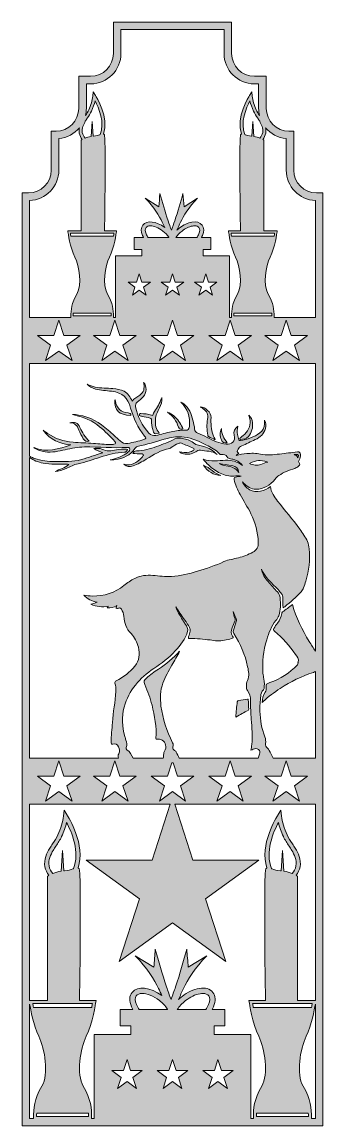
# Model space of a CAD drawing. Header units: centimetres. Extents: x 4.3 to 9.6, y -19.5 to -0.1.
import ezdxf

# ---------------------------------------------------------------- set-up
doc = ezdxf.new("R2010")
doc.units = ezdxf.units.CM
doc.header["$MEASUREMENT"] = 0
doc.layers.add('Layer 1', color=7, linetype='Continuous')

# ---------------------------------------------------------------- blocks, each defined once
blk = doc.blocks.new('block 2')
at = {"layer": 'Layer 1', "true_color": 0x71291b}
h = blk.add_hatch(color=26, dxfattribs=at)
h.dxf.hatch_style = 2
edge = h.paths.add_edge_path()
edge.add_spline(control_points=[(9.515, -3.139), (9.294, -3.139), (9.115, -2.96), (9.115, -2.739), (9.115, -2.739), (9.115, -2.055), (9.115, -2.055), (9.115, -2.055), (9.031, -2.055), (9.031, -2.055), (8.811, -2.055), (8.631, -1.876), (8.631, -1.655), (8.631, -1.655), (8.631, -1.092), (8.631, -1.092), (8.631, -1.092), (8.423, -1.092), (8.423, -1.092), (8.202, -1.092), (8.023, -0.912), (8.023, -0.692), (8.023, -0.692), (8.023, -0.141), (8.023, -0.141), (8.023, -0.141), (5.947, -0.141), (5.947, -0.141), (5.947, -0.141), (5.947, -0.692), (5.947, -0.692), (5.947, -0.912), (5.768, -1.092), (5.547, -1.092), (5.547, -1.092), (5.339, -1.092), (5.339, -1.092), (5.339, -1.092), (5.339, -1.655), (5.339, -1.655), (5.339, -1.876), (5.16, -2.055), (4.939, -2.055), (4.939, -2.055), (4.855, -2.055), (4.855, -2.055), (4.855, -2.055), (4.855, -2.739), (4.855, -2.739), (4.855, -2.96), (4.676, -3.139), (4.455, -3.139), (4.455, -3.139), (4.343, -3.139), (4.343, -3.139), (4.343, -3.139), (4.343, -19.51), (4.343, -19.51), (4.343, -19.51), (9.627, -19.51), (9.627, -19.51), (9.627, -19.51), (9.627, -3.139), (9.627, -3.139), (9.627, -3.139), (9.515, -3.139), (9.515, -3.139)], knot_values=[0, 0, 0, 0, 1, 1, 1, 2, 2, 2, 3, 3, 3, 4, 4, 4, 5, 5, 5, 6, 6, 6, 7, 7, 7, 8, 8, 8, 9, 9, 9, 10, 10, 10, 11, 11, 11, 12, 12, 12, 13, 13, 13, 14, 14, 14, 15, 15, 15, 16, 16, 16, 17, 17, 17, 18, 18, 18, 19, 19, 19, 20, 20, 20, 21, 21, 21, 22, 22, 22, 22], degree=3, periodic=1)
edge = h.paths.add_edge_path()
edge.add_spline(control_points=[(9.44, -17.361), (9.437, -17.379), (9.433, -17.403), (9.428, -17.432), (9.428, -17.432), (8.404, -17.432), (8.404, -17.432), (8.398, -17.403), (8.394, -17.379), (8.391, -17.361), (8.391, -17.361), (9.44, -17.361), (9.44, -17.361)], knot_values=[0, 0, 0, 0, 1, 1, 1, 2, 2, 2, 3, 3, 3, 4, 4, 4, 4], degree=3, periodic=1)
edge = h.paths.add_edge_path()
edge.add_spline(control_points=[(8.845, -14.183), (8.864, -14.265), (8.893, -14.349), (8.932, -14.432), (8.961, -14.492), (8.997, -14.547), (9.032, -14.6), (9.048, -14.625), (9.064, -14.65), (9.08, -14.676), (9.121, -14.744), (9.174, -14.846), (9.154, -14.947), (9.143, -14.999), (9.118, -15.046), (9.085, -15.08), (9.045, -15.064), (8.994, -15.047), (8.941, -15.038), (8.941, -15.038), (8.916, -14.679), (8.916, -14.679), (8.916, -14.679), (8.891, -15.032), (8.891, -15.032), (8.887, -15.032), (8.883, -15.031), (8.88, -15.031), (8.819, -15.03), (8.771, -15.012), (8.733, -14.998), (8.73, -14.996), (8.727, -14.996), (8.725, -14.994), (8.604, -14.712), (8.76, -14.348), (8.845, -14.183)], knot_values=[0, 0, 0, 0, 1, 1, 1, 2, 2, 2, 3, 3, 3, 4, 4, 4, 5, 5, 5, 6, 6, 6, 7, 7, 7, 8, 8, 8, 9, 9, 9, 10, 10, 10, 11, 11, 11, 12, 12, 12, 12], degree=3, periodic=1)
edge = h.paths.add_edge_path()
edge.add_spline(control_points=[(9.182, -17.307), (9.182, -17.307), (9.182, -15.126), (9.182, -15.126), (9.182, -15.126), (9.168, -15.119), (9.168, -15.119), (9.167, -15.118), (9.162, -15.115), (9.155, -15.112), (9.188, -15.07), (9.213, -15.018), (9.225, -14.961), (9.25, -14.835), (9.19, -14.716), (9.142, -14.638), (9.126, -14.612), (9.109, -14.586), (9.092, -14.56), (9.057, -14.507), (9.024, -14.456), (8.998, -14.401), (8.945, -14.29), (8.912, -14.177), (8.9, -14.073), (8.9, -14.073), (8.889, -13.97), (8.889, -13.97), (8.889, -13.97), (8.833, -14.057), (8.833, -14.057), (8.819, -14.079), (8.504, -14.581), (8.644, -14.984), (8.639, -14.986), (8.633, -14.988), (8.628, -14.993), (8.616, -15.003), (8.586, -15.029), (8.619, -17.298), (8.619, -17.298), (8.619, -17.307), (8.619, -17.307), (8.619, -17.307), (8.328, -17.307), (8.328, -17.307), (8.328, -17.307), (8.332, -17.338), (8.332, -17.338), (8.335, -17.352), (8.386, -17.703), (8.499, -17.937), (8.606, -18.158), (8.677, -18.599), (8.552, -18.812), (8.417, -19.042), (8.405, -19.207), (8.405, -19.37), (8.405, -19.37), (8.405, -19.377), (8.405, -19.377), (8.405, -19.377), (8.358, -19.377), (8.358, -19.377), (8.358, -19.377), (8.358, -17.905), (8.358, -17.905), (8.358, -17.905), (7.718, -17.905), (7.718, -17.905), (7.718, -17.905), (7.718, -17.754), (7.718, -17.754), (7.718, -17.754), (7.905, -17.754), (7.905, -17.754), (7.905, -17.754), (7.905, -17.468), (7.905, -17.468), (7.905, -17.468), (7.68, -17.468), (7.68, -17.468), (7.69, -17.452), (7.698, -17.435), (7.705, -17.418), (7.748, -17.318), (7.744, -17.229), (7.695, -17.166), (7.646, -17.103), (7.56, -17.079), (7.453, -17.097), (7.355, -17.113), (7.25, -17.163), (7.155, -17.237), (7.133, -17.254), (7.113, -17.272), (7.093, -17.291), (7.119, -17.228), (7.147, -17.162), (7.178, -17.099), (7.253, -16.943), (7.377, -16.739), (7.589, -16.524), (7.589, -16.524), (7.261, -16.725), (7.261, -16.725), (7.253, -16.62), (7.244, -16.514), (7.235, -16.409), (7.18, -16.618), (7.116, -16.838), (7.039, -17.067), (7.013, -17.144), (6.986, -17.22), (6.959, -17.294), (6.932, -17.22), (6.906, -17.144), (6.88, -17.067), (6.803, -16.838), (6.738, -16.618), (6.683, -16.409), (6.674, -16.514), (6.666, -16.62), (6.657, -16.725), (6.657, -16.725), (6.329, -16.524), (6.329, -16.524), (6.542, -16.739), (6.665, -16.943), (6.741, -17.099), (6.761, -17.14), (6.779, -17.182), (6.797, -17.223), (6.595, -17.073), (6.368, -17.047), (6.275, -17.166), (6.225, -17.229), (6.222, -17.318), (6.265, -17.418), (6.272, -17.435), (6.28, -17.452), (6.29, -17.468), (6.29, -17.468), (6.065, -17.468), (6.065, -17.468), (6.065, -17.468), (6.065, -17.754), (6.065, -17.754), (6.065, -17.754), (6.252, -17.754), (6.252, -17.754), (6.252, -17.754), (6.252, -17.905), (6.252, -17.905), (6.252, -17.905), (5.612, -17.905), (5.612, -17.905), (5.612, -17.905), (5.612, -19.377), (5.612, -19.377), (5.612, -19.377), (5.565, -19.377), (5.565, -19.377), (5.565, -19.377), (5.565, -19.37), (5.565, -19.37), (5.565, -19.207), (5.553, -19.042), (5.418, -18.812), (5.293, -18.599), (5.364, -18.158), (5.471, -17.937), (5.584, -17.703), (5.635, -17.352), (5.638, -17.338), (5.638, -17.338), (5.642, -17.307), (5.642, -17.307), (5.642, -17.307), (5.351, -17.307), (5.351, -17.307), (5.351, -17.307), (5.351, -17.298), (5.351, -17.298), (5.384, -15.029), (5.354, -15.003), (5.342, -14.993), (5.337, -14.988), (5.331, -14.986), (5.326, -14.984), (5.466, -14.581), (5.151, -14.079), (5.137, -14.057), (5.137, -14.057), (5.081, -13.97), (5.081, -13.97), (5.081, -13.97), (5.07, -14.073), (5.07, -14.073), (5.058, -14.177), (5.025, -14.29), (4.972, -14.401), (4.946, -14.456), (4.913, -14.507), (4.878, -14.56), (4.861, -14.586), (4.844, -14.612), (4.828, -14.638), (4.78, -14.716), (4.72, -14.835), (4.745, -14.961), (4.757, -15.018), (4.782, -15.07), (4.815, -15.112), (4.808, -15.115), (4.803, -15.118), (4.802, -15.119), (4.802, -15.119), (4.788, -15.126), (4.788, -15.126), (4.788, -15.126), (4.788, -17.307), (4.788, -17.307), (4.788, -17.307), (4.476, -17.307), (4.476, -17.307), (4.476, -17.307), (4.476, -13.863), (4.476, -13.863), (4.476, -13.863), (6.946, -13.863), (6.946, -13.863), (6.946, -13.863), (6.627, -14.844), (6.627, -14.844), (6.627, -14.844), (5.469, -14.844), (5.469, -14.844), (5.469, -14.844), (6.406, -15.525), (6.406, -15.525), (6.406, -15.525), (6.048, -16.626), (6.048, -16.626), (6.048, -16.626), (6.985, -15.946), (6.985, -15.946), (6.985, -15.946), (7.922, -16.626), (7.922, -16.626), (7.922, -16.626), (7.564, -15.525), (7.564, -15.525), (7.564, -15.525), (8.501, -14.844), (8.501, -14.844), (8.501, -14.844), (7.343, -14.844), (7.343, -14.844), (7.343, -14.844), (7.024, -13.863), (7.024, -13.863), (7.024, -13.863), (9.494, -13.863), (9.494, -13.863), (9.494, -13.863), (9.494, -17.307), (9.494, -17.307), (9.494, -17.307), (9.182, -17.307), (9.182, -17.307)], knot_values=[0, 0, 0, 0, 1, 1, 1, 2, 2, 2, 3, 3, 3, 4, 4, 4, 5, 5, 5, 6, 6, 6, 7, 7, 7, 8, 8, 8, 9, 9, 9, 10, 10, 10, 11, 11, 11, 12, 12, 12, 13, 13, 13, 14, 14, 14, 15, 15, 15, 16, 16, 16, 17, 17, 17, 18, 18, 18, 19, 19, 19, 20, 20, 20, 21, 21, 21, 22, 22, 22, 23, 23, 23, 24, 24, 24, 25, 25, 25, 26, 26, 26, 27, 27, 27, 28, 28, 28, 29, 29, 29, 30, 30, 30, 31, 31, 31, 32, 32, 32, 33, 33, 33, 34, 34, 34, 35, 35, 35, 36, 36, 36, 37, 37, 37, 38, 38, 38, 39, 39, 39, 40, 40, 40, 41, 41, 41, 42, 42, 42, 43, 43, 43, 44, 44, 44, 45, 45, 45, 46, 46, 46, 47, 47, 47, 48, 48, 48, 49, 49, 49, 50, 50, 50, 51, 51, 51, 52, 52, 52, 53, 53, 53, 54, 54, 54, 55, 55, 55, 56, 56, 56, 57, 57, 57, 58, 58, 58, 59, 59, 59, 60, 60, 60, 61, 61, 61, 62, 62, 62, 63, 63, 63, 64, 64, 64, 65, 65, 65, 66, 66, 66, 67, 67, 67, 68, 68, 68, 69, 69, 69, 70, 70, 70, 71, 71, 71, 72, 72, 72, 73, 73, 73, 74, 74, 74, 75, 75, 75, 76, 76, 76, 77, 77, 77, 78, 78, 78, 79, 79, 79, 80, 80, 80, 81, 81, 81, 82, 82, 82, 83, 83, 83, 84, 84, 84, 85, 85, 85, 86, 86, 86, 87, 87, 87, 88, 88, 88, 89, 89, 89, 90, 90, 90, 90], degree=3, periodic=1)
edge = h.paths.add_edge_path()
edge.add_spline(control_points=[(8.46, -19.343), (8.46, -19.323), (8.461, -19.304), (8.462, -19.285), (8.462, -19.285), (9.37, -19.285), (9.37, -19.285), (9.371, -19.304), (9.371, -19.323), (9.372, -19.343), (9.372, -19.343), (8.46, -19.343), (8.46, -19.343)], knot_values=[0, 0, 0, 0, 1, 1, 1, 2, 2, 2, 3, 3, 3, 4, 4, 4, 4], degree=3, periodic=1)
h.paths.add_polyline_path([(7.95, -18.853), (7.784, -18.733), (7.618, -18.853), (7.681, -18.658), (7.515, -18.537), (7.72, -18.537), (7.784, -18.342), (7.847, -18.537), (8.053, -18.537), (7.886, -18.658)])
edge = h.paths.add_edge_path()
edge.add_spline(control_points=[(7.618, -17.381), (7.606, -17.41), (7.589, -17.44), (7.568, -17.468), (7.568, -17.468), (7.068, -17.468), (7.068, -17.468), (7.104, -17.413), (7.154, -17.359), (7.214, -17.312), (7.296, -17.247), (7.386, -17.204), (7.468, -17.19), (7.485, -17.187), (7.502, -17.186), (7.517, -17.186), (7.564, -17.186), (7.601, -17.199), (7.621, -17.225), (7.647, -17.258), (7.646, -17.315), (7.618, -17.381)], knot_values=[0, 0, 0, 0, 1, 1, 1, 2, 2, 2, 3, 3, 3, 4, 4, 4, 5, 5, 5, 6, 6, 6, 7, 7, 7, 7], degree=3, periodic=1)
h.paths.add_polyline_path([(7.254, -18.537), (7.088, -18.658), (7.151, -18.853), (6.985, -18.733), (6.819, -18.853), (6.882, -18.658), (6.716, -18.537), (6.922, -18.537), (6.985, -18.342), (7.048, -18.537)])
edge = h.paths.add_edge_path()
edge.add_spline(control_points=[(6.894, -17.468), (6.894, -17.468), (6.402, -17.468), (6.402, -17.468), (6.381, -17.44), (6.364, -17.41), (6.352, -17.381), (6.324, -17.315), (6.323, -17.258), (6.349, -17.225), (6.369, -17.2), (6.406, -17.186), (6.453, -17.186), (6.534, -17.186), (6.647, -17.226), (6.756, -17.312), (6.812, -17.355), (6.859, -17.405), (6.894, -17.456), (6.894, -17.458), (6.895, -17.46), (6.896, -17.462), (6.896, -17.464), (6.895, -17.466), (6.894, -17.468)], knot_values=[0, 0, 0, 0, 1, 1, 1, 2, 2, 2, 3, 3, 3, 4, 4, 4, 5, 5, 5, 6, 6, 6, 7, 7, 7, 8, 8, 8, 8], degree=3, periodic=1)
h.paths.add_polyline_path([(6.455, -18.537), (6.289, -18.658), (6.352, -18.853), (6.186, -18.733), (6.02, -18.853), (6.084, -18.658), (5.917, -18.537), (6.123, -18.537), (6.186, -18.342), (6.25, -18.537)])
edge = h.paths.add_edge_path()
edge.add_spline(control_points=[(4.598, -19.343), (4.599, -19.323), (4.599, -19.304), (4.6, -19.285), (4.6, -19.285), (5.508, -19.285), (5.508, -19.285), (5.509, -19.304), (5.51, -19.323), (5.51, -19.343), (5.51, -19.343), (4.598, -19.343), (4.598, -19.343)], knot_values=[0, 0, 0, 0, 1, 1, 1, 2, 2, 2, 3, 3, 3, 4, 4, 4, 4], degree=3, periodic=1)
edge = h.paths.add_edge_path()
edge.add_spline(control_points=[(5.579, -17.361), (5.576, -17.379), (5.572, -17.403), (5.566, -17.432), (5.566, -17.432), (4.542, -17.432), (4.542, -17.432), (4.537, -17.403), (4.533, -17.379), (4.53, -17.361), (4.53, -17.361), (5.579, -17.361), (5.579, -17.361)], knot_values=[0, 0, 0, 0, 1, 1, 1, 2, 2, 2, 3, 3, 3, 4, 4, 4, 4], degree=3, periodic=1)
edge = h.paths.add_edge_path()
edge.add_spline(control_points=[(4.816, -14.947), (4.796, -14.846), (4.849, -14.744), (4.89, -14.676), (4.906, -14.65), (4.922, -14.625), (4.938, -14.6), (4.973, -14.547), (5.009, -14.492), (5.038, -14.432), (5.077, -14.349), (5.106, -14.265), (5.125, -14.183), (5.21, -14.348), (5.366, -14.712), (5.245, -14.994), (5.243, -14.996), (5.24, -14.996), (5.237, -14.998), (5.199, -15.012), (5.151, -15.03), (5.09, -15.031), (5.087, -15.031), (5.083, -15.032), (5.079, -15.032), (5.079, -15.032), (5.054, -14.679), (5.054, -14.679), (5.054, -14.679), (5.029, -15.038), (5.029, -15.038), (4.976, -15.047), (4.925, -15.064), (4.885, -15.08), (4.852, -15.046), (4.827, -14.999), (4.816, -14.947)], knot_values=[0, 0, 0, 0, 1, 1, 1, 2, 2, 2, 3, 3, 3, 4, 4, 4, 5, 5, 5, 6, 6, 6, 7, 7, 7, 8, 8, 8, 9, 9, 9, 10, 10, 10, 11, 11, 11, 12, 12, 12, 12], degree=3, periodic=1)
h.paths.add_polyline_path([(5.22, -13.812), (4.988, -13.644), (4.757, -13.812), (4.845, -13.541), (4.614, -13.373), (4.9, -13.373), (4.988, -13.101), (5.077, -13.373), (5.362, -13.373), (5.131, -13.541)])
edge = h.paths.add_edge_path()
edge.add_spline(control_points=[(6.184, -12.909), (6.168, -12.9), (6.169, -12.884), (6.174, -12.867), (6.187, -12.824), (6.188, -12.781), (6.168, -12.739), (6.159, -12.72), (6.154, -12.698), (6.149, -12.678), (6.102, -12.507), (6.087, -12.335), (6.136, -12.161), (6.219, -11.865), (6.408, -11.649), (6.658, -11.483), (6.794, -11.392), (6.923, -11.296), (7.033, -11.175), (7.124, -11.072), (7.215, -10.968), (7.25, -10.83), (7.256, -10.806), (7.256, -10.787), (7.245, -10.765), (7.206, -10.689), (7.156, -10.619), (7.112, -10.546), (7.085, -10.5), (7.058, -10.453), (7.046, -10.4), (7.069, -10.437), (7.09, -10.475), (7.114, -10.511), (7.17, -10.596), (7.234, -10.674), (7.284, -10.764), (7.295, -10.784), (7.301, -10.803), (7.296, -10.827), (7.289, -10.861), (7.28, -10.893), (7.268, -10.924), (7.259, -10.947), (7.259, -10.956), (7.289, -10.957), (7.409, -10.958), (7.528, -10.969), (7.647, -10.983), (7.689, -10.987), (7.731, -11.003), (7.773, -11.001), (7.857, -10.998), (7.94, -10.983), (8.022, -10.959), (8.05, -10.95), (8.062, -10.941), (8.04, -10.915), (8, -10.868), (8.009, -10.822), (8.034, -10.772), (8.053, -10.733), (8.066, -10.692), (8.082, -10.653), (8.09, -10.634), (8.088, -10.617), (8.081, -10.598), (8.066, -10.561), (8.054, -10.524), (8.048, -10.486), (8.066, -10.522), (8.08, -10.56), (8.099, -10.596), (8.11, -10.618), (8.11, -10.638), (8.103, -10.661), (8.088, -10.711), (8.073, -10.762), (8.057, -10.812), (8.05, -10.834), (8.051, -10.851), (8.064, -10.872), (8.178, -11.051), (8.26, -11.244), (8.305, -11.452), (8.322, -11.533), (8.338, -11.612), (8.3, -11.692), (8.285, -11.725), (8.286, -11.765), (8.282, -11.802), (8.28, -11.827), (8.287, -11.847), (8.301, -11.867), (8.339, -11.922), (8.359, -11.982), (8.357, -12.051), (8.355, -12.159), (8.359, -12.267), (8.368, -12.375), (8.38, -12.522), (8.394, -12.669), (8.377, -12.817), (8.373, -12.85), (8.368, -12.883), (8.363, -12.919), (8.378, -12.911), (8.389, -12.904), (8.401, -12.899), (8.433, -12.885), (8.465, -12.884), (8.494, -12.905), (8.523, -12.925), (8.521, -12.956), (8.513, -12.985), (8.506, -13.008), (8.499, -13.032), (8.492, -13.055), (8.492, -13.055), (7.1, -13.055), (7.1, -13.055), (7.084, -13.02), (7.068, -12.985), (7.052, -12.95), (7.046, -12.936), (7.038, -12.926), (7.023, -12.92), (6.997, -12.91), (6.986, -12.889), (6.993, -12.86), (6.999, -12.835), (7, -12.81), (6.987, -12.785), (6.88, -12.583), (6.813, -12.368), (6.783, -12.142), (6.765, -12.005), (6.768, -11.871), (6.817, -11.739), (6.858, -11.628), (6.915, -11.527), (6.974, -11.426), (7.021, -11.345), (7.071, -11.266), (7.108, -11.18), (6.999, -11.302), (6.876, -11.408), (6.738, -11.494), (6.663, -11.541), (6.593, -11.594), (6.528, -11.653), (6.476, -11.699), (6.478, -11.7), (6.501, -11.766), (6.543, -11.886), (6.596, -12.002), (6.625, -12.126), (6.67, -12.317), (6.711, -12.509), (6.693, -12.708), (6.692, -12.722), (6.695, -12.728), (6.711, -12.724), (6.743, -12.717), (6.774, -12.721), (6.802, -12.739), (6.867, -12.781), (6.887, -12.864), (6.846, -12.935), (6.837, -12.95), (6.831, -12.965), (6.83, -12.982), (6.828, -13.007), (6.826, -13.031), (6.824, -13.055), (6.824, -13.055), (6.296, -13.055), (6.296, -13.055), (6.265, -13.002), (6.241, -12.944), (6.184, -12.909)], knot_values=[0, 0, 0, 0, 1, 1, 1, 2, 2, 2, 3, 3, 3, 4, 4, 4, 5, 5, 5, 6, 6, 6, 7, 7, 7, 8, 8, 8, 9, 9, 9, 10, 10, 10, 11, 11, 11, 12, 12, 12, 13, 13, 13, 14, 14, 14, 15, 15, 15, 16, 16, 16, 17, 17, 17, 18, 18, 18, 19, 19, 19, 20, 20, 20, 21, 21, 21, 22, 22, 22, 23, 23, 23, 24, 24, 24, 25, 25, 25, 26, 26, 26, 27, 27, 27, 28, 28, 28, 29, 29, 29, 30, 30, 30, 31, 31, 31, 32, 32, 32, 33, 33, 33, 34, 34, 34, 35, 35, 35, 36, 36, 36, 37, 37, 37, 38, 38, 38, 39, 39, 39, 40, 40, 40, 41, 41, 41, 42, 42, 42, 43, 43, 43, 44, 44, 44, 45, 45, 45, 46, 46, 46, 47, 47, 47, 48, 48, 48, 49, 49, 49, 50, 50, 50, 51, 51, 51, 52, 52, 52, 53, 53, 53, 54, 54, 54, 55, 55, 55, 56, 56, 56, 57, 57, 57, 58, 58, 58, 59, 59, 59, 60, 60, 60, 60], degree=3, periodic=1)
h.paths.add_polyline_path([(9.213, -13.812), (8.982, -13.644), (8.75, -13.812), (8.839, -13.541), (8.608, -13.373), (8.893, -13.373), (8.982, -13.101), (9.07, -13.373), (9.356, -13.373), (9.125, -13.541)])
h.paths.add_polyline_path([(8.229, -13.812), (7.998, -13.644), (7.766, -13.812), (7.855, -13.541), (7.624, -13.373), (7.909, -13.373), (7.998, -13.101), (8.086, -13.373), (8.372, -13.373), (8.141, -13.541)])
edge = h.paths.add_edge_path()
edge.add_spline(control_points=[(7.216, -13.812), (7.216, -13.812), (6.985, -13.644), (6.985, -13.644), (6.985, -13.644), (6.754, -13.812), (6.754, -13.812), (6.754, -13.812), (6.842, -13.541), (6.842, -13.541), (6.842, -13.541), (6.611, -13.373), (6.611, -13.373), (6.611, -13.373), (6.897, -13.373), (6.897, -13.373), (6.897, -13.373), (6.973, -13.137), (6.973, -13.137), (6.981, -13.138), (6.989, -13.138), (6.997, -13.138), (6.997, -13.138), (7.073, -13.373), (7.073, -13.373), (7.073, -13.373), (7.359, -13.373), (7.359, -13.373), (7.359, -13.373), (7.128, -13.541), (7.128, -13.541), (7.128, -13.541), (7.216, -13.812), (7.216, -13.812)], knot_values=[0, 0, 0, 0, 1, 1, 1, 2, 2, 2, 3, 3, 3, 4, 4, 4, 5, 5, 5, 6, 6, 6, 7, 7, 7, 8, 8, 8, 9, 9, 9, 10, 10, 10, 11, 11, 11, 11], degree=3, periodic=1)
h.paths.add_polyline_path([(6.061, -13.373), (6.346, -13.373), (6.115, -13.541), (6.204, -13.812), (5.972, -13.644), (5.741, -13.812), (5.829, -13.541), (5.598, -13.373), (5.884, -13.373), (5.972, -13.101)])
edge = h.paths.add_edge_path()
edge.add_spline(control_points=[(8.753, -13.055), (8.731, -13.01), (8.709, -12.965), (8.685, -12.921), (8.676, -12.904), (8.667, -12.889), (8.65, -12.878), (8.624, -12.86), (8.614, -12.834), (8.619, -12.801), (8.625, -12.761), (8.622, -12.722), (8.607, -12.682), (8.55, -12.538), (8.526, -12.387), (8.519, -12.234), (8.514, -12.145), (8.527, -12.056), (8.534, -11.968), (8.537, -11.926), (8.552, -11.889), (8.581, -11.859), (8.587, -11.852), (8.592, -11.844), (8.593, -11.835), (8.597, -11.779), (8.605, -11.723), (8.591, -11.667), (8.583, -11.634), (8.577, -11.601), (8.574, -11.567), (8.557, -11.367), (8.584, -11.172), (8.64, -10.98), (8.676, -10.858), (8.721, -10.741), (8.802, -10.641), (8.823, -10.615), (8.839, -10.587), (8.851, -10.557), (8.889, -10.454), (8.883, -10.349), (8.875, -10.243), (8.872, -10.202), (8.856, -10.17), (8.829, -10.141), (8.774, -10.081), (8.718, -10.02), (8.663, -9.959), (8.608, -9.896), (8.564, -9.826), (8.549, -9.741), (8.594, -9.849), (8.671, -9.933), (8.753, -10.013), (8.8, -10.059), (8.846, -10.105), (8.888, -10.155), (8.906, -10.176), (8.917, -10.198), (8.92, -10.227), (8.928, -10.29), (8.924, -10.352), (8.927, -10.419), (8.939, -10.411), (8.948, -10.406), (8.957, -10.399), (9.061, -10.321), (9.155, -10.232), (9.243, -10.137), (9.263, -10.116), (9.278, -10.093), (9.287, -10.066), (9.3, -10.029), (9.314, -9.992), (9.326, -9.954), (9.385, -9.767), (9.407, -9.576), (9.384, -9.381), (9.378, -9.339), (9.378, -9.295), (9.357, -9.256), (9.317, -9.179), (9.27, -9.106), (9.22, -9.036), (9.099, -8.865), (8.958, -8.712), (8.832, -8.545), (8.775, -8.469), (8.714, -8.395), (8.704, -8.288), (8.651, -8.332), (8.597, -8.366), (8.53, -8.372), (8.465, -8.379), (8.4, -8.383), (8.34, -8.347), (8.279, -8.31), (8.229, -8.258), (8.213, -8.206), (8.222, -8.216), (8.227, -8.222), (8.234, -8.229), (8.295, -8.288), (8.363, -8.339), (8.451, -8.338), (8.592, -8.338), (8.699, -8.267), (8.787, -8.163), (8.807, -8.139), (8.826, -8.115), (8.853, -8.097), (8.94, -8.041), (9.035, -8.003), (9.133, -7.972), (9.161, -7.964), (9.183, -7.948), (9.203, -7.928), (9.22, -7.911), (9.226, -7.894), (9.21, -7.875), (9.196, -7.859), (9.2, -7.845), (9.209, -7.829), (9.225, -7.798), (9.234, -7.766), (9.233, -7.731), (9.231, -7.695), (9.214, -7.68), (9.179, -7.684), (9.075, -7.695), (8.971, -7.708), (8.867, -7.72), (8.755, -7.732), (8.643, -7.744), (8.531, -7.72), (8.45, -7.703), (8.37, -7.707), (8.289, -7.713), (8.227, -7.717), (8.167, -7.73), (8.102, -7.744), (8.119, -7.726), (8.138, -7.723), (8.152, -7.712), (8.117, -7.687), (8.115, -7.674), (8.138, -7.635), (8.153, -7.61), (8.173, -7.591), (8.2, -7.579), (8.279, -7.542), (8.358, -7.503), (8.438, -7.467), (8.526, -7.427), (8.594, -7.368), (8.617, -7.27), (8.628, -7.222), (8.628, -7.174), (8.602, -7.129), (8.6, -7.15), (8.601, -7.172), (8.6, -7.193), (8.595, -7.256), (8.573, -7.314), (8.52, -7.351), (8.417, -7.422), (8.3, -7.462), (8.177, -7.484), (8.165, -7.486), (8.155, -7.487), (8.152, -7.47), (8.145, -7.439), (8.135, -7.407), (8.126, -7.376), (8.113, -7.328), (8.121, -7.282), (8.131, -7.234), (8.084, -7.277), (8.051, -7.321), (8.069, -7.392), (8.094, -7.489), (8.026, -7.56), (7.928, -7.549), (7.869, -7.542), (7.814, -7.526), (7.759, -7.505), (7.644, -7.463), (7.541, -7.397), (7.428, -7.352), (7.394, -7.338), (7.374, -7.32), (7.374, -7.281), (7.374, -7.257), (7.367, -7.232), (7.362, -7.208), (7.34, -7.098), (7.311, -6.991), (7.243, -6.899), (7.208, -6.853), (7.162, -6.816), (7.131, -6.808), (7.251, -6.926), (7.302, -7.068), (7.281, -7.236), (7.274, -7.293), (7.262, -7.304), (7.205, -7.302), (7.123, -7.301), (7.043, -7.313), (6.964, -7.328), (6.873, -7.345), (6.786, -7.379), (6.695, -7.393), (6.645, -7.402), (6.604, -7.389), (6.57, -7.352), (6.447, -7.221), (6.374, -7.065), (6.338, -6.89), (6.331, -6.856), (6.34, -6.832), (6.366, -6.81), (6.403, -6.78), (6.44, -6.751), (6.472, -6.716), (6.534, -6.646), (6.537, -6.531), (6.478, -6.463), (6.478, -6.464), (6.477, -6.465), (6.477, -6.466), (6.478, -6.472), (6.48, -6.479), (6.481, -6.486), (6.496, -6.566), (6.483, -6.636), (6.411, -6.686), (6.364, -6.718), (6.312, -6.743), (6.275, -6.793), (6.246, -6.716), (6.201, -6.659), (6.134, -6.62), (6.074, -6.584), (6.006, -6.579), (5.939, -6.573), (5.835, -6.563), (5.729, -6.565), (5.626, -6.545), (5.579, -6.536), (5.535, -6.52), (5.484, -6.495), (5.522, -6.537), (5.573, -6.564), (5.633, -6.58), (5.725, -6.605), (5.82, -6.606), (5.914, -6.619), (6.109, -6.647), (6.199, -6.723), (6.25, -6.914), (6.298, -7.094), (6.373, -7.261), (6.495, -7.405), (6.525, -7.44), (6.523, -7.45), (6.48, -7.465), (6.389, -7.496), (6.296, -7.517), (6.202, -7.535), (6.145, -7.546), (6.104, -7.527), (6.064, -7.491), (5.996, -7.427), (5.926, -7.365), (5.856, -7.303), (5.705, -7.169), (5.537, -7.069), (5.334, -7.036), (5.301, -7.031), (5.268, -7.022), (5.226, -7.028), (5.459, -7.081), (5.566, -7.129), (5.705, -7.243), (5.802, -7.321), (5.891, -7.407), (5.973, -7.5), (5.996, -7.528), (5.992, -7.538), (5.957, -7.547), (5.937, -7.553), (5.917, -7.554), (5.896, -7.553), (5.796, -7.551), (5.696, -7.543), (5.596, -7.534), (5.477, -7.524), (5.358, -7.522), (5.239, -7.513), (5.076, -7.501), (4.926, -7.452), (4.791, -7.359), (4.765, -7.341), (4.74, -7.322), (4.715, -7.304), (4.835, -7.468), (5.003, -7.541), (5.199, -7.56), (4.986, -7.628), (4.775, -7.708), (4.55, -7.608), (4.61, -7.651), (4.677, -7.673), (4.747, -7.682), (4.868, -7.698), (4.985, -7.671), (5.101, -7.645), (5.212, -7.62), (5.323, -7.596), (5.438, -7.596), (5.692, -7.595), (5.945, -7.621), (6.199, -7.604), (6.232, -7.602), (6.245, -7.627), (6.228, -7.656), (6.213, -7.681), (6.19, -7.7), (6.166, -7.717), (6.083, -7.774), (5.989, -7.802), (5.892, -7.822), (5.92, -7.822), (5.948, -7.821), (5.976, -7.817), (6.12, -7.801), (6.243, -7.745), (6.326, -7.621), (6.341, -7.599), (6.361, -7.586), (6.386, -7.581), (6.404, -7.577), (6.421, -7.574), (6.439, -7.57), (6.594, -7.539), (6.743, -7.487), (6.895, -7.445), (6.991, -7.419), (7.089, -7.409), (7.189, -7.423), (7.33, -7.442), (7.46, -7.497), (7.585, -7.563), (7.663, -7.604), (7.742, -7.646), (7.805, -7.711), (7.818, -7.725), (7.83, -7.73), (7.848, -7.73), (7.883, -7.73), (7.927, -7.732), (7.942, -7.763), (7.963, -7.804), (7.995, -7.802), (8.029, -7.808), (8.051, -7.812), (8.072, -7.818), (8.093, -7.826), (8.145, -7.846), (8.19, -7.883), (8.212, -7.923), (8.125, -7.849), (8.025, -7.829), (7.917, -7.83), (7.79, -7.831), (7.661, -7.858), (7.525, -7.813), (7.584, -7.888), (7.646, -7.944), (7.714, -7.993), (7.783, -8.043), (7.858, -8.08), (7.942, -8.1), (8.024, -8.12), (8.107, -8.094), (8.19, -8.108), (8.156, -8.112), (8.124, -8.122), (8.091, -8.129), (8.067, -8.134), (8.063, -8.145), (8.068, -8.167), (8.089, -8.26), (8.126, -8.346), (8.171, -8.43), (8.233, -8.544), (8.305, -8.651), (8.363, -8.767), (8.442, -8.926), (8.484, -9.094), (8.492, -9.27), (8.496, -9.35), (8.464, -9.408), (8.394, -9.444), (8.314, -9.486), (8.23, -9.519), (8.143, -9.542), (8.058, -9.563), (7.969, -9.572), (7.889, -9.608), (7.737, -9.676), (7.581, -9.73), (7.423, -9.777), (7.275, -9.821), (7.126, -9.861), (6.97, -9.87), (6.86, -9.876), (6.75, -9.858), (6.64, -9.85), (6.53, -9.842), (6.422, -9.852), (6.321, -9.902), (6.253, -9.936), (6.192, -9.982), (6.133, -10.028), (5.97, -10.157), (5.784, -10.216), (5.577, -10.212), (5.529, -10.211), (5.481, -10.204), (5.427, -10.198), (5.492, -10.268), (5.569, -10.302), (5.659, -10.319), (5.625, -10.344), (5.588, -10.343), (5.549, -10.354), (5.652, -10.4), (5.753, -10.409), (5.856, -10.39), (5.858, -10.406), (5.837, -10.406), (5.838, -10.422), (5.898, -10.427), (5.952, -10.407), (6.01, -10.38), (6.001, -10.399), (5.996, -10.413), (5.99, -10.427), (6.011, -10.432), (6.03, -10.429), (6.047, -10.423), (6.068, -10.415), (6.078, -10.423), (6.088, -10.44), (6.11, -10.479), (6.128, -10.521), (6.13, -10.567), (6.137, -10.683), (6.173, -10.785), (6.257, -10.87), (6.322, -10.937), (6.363, -11.021), (6.386, -11.112), (6.415, -11.231), (6.404, -11.343), (6.324, -11.441), (6.234, -11.55), (6.125, -11.637), (5.997, -11.698), (5.975, -11.708), (5.97, -11.719), (5.975, -11.741), (5.986, -11.788), (5.991, -11.837), (5.989, -11.885), (5.982, -12.069), (5.939, -12.249), (5.931, -12.432), (5.925, -12.548), (5.905, -12.663), (5.907, -12.78), (5.907, -12.804), (5.909, -12.816), (5.939, -12.809), (5.983, -12.799), (6.016, -12.817), (6.038, -12.856), (6.061, -12.896), (6.061, -12.937), (6.04, -12.978), (6.034, -12.991), (6.029, -13.002), (6.031, -13.017), (6.033, -13.03), (6.034, -13.042), (6.036, -13.055), (6.036, -13.055), (4.476, -13.055), (4.476, -13.055), (4.476, -13.055), (4.476, -7.779), (4.476, -7.779), (4.544, -7.833), (4.624, -7.862), (4.711, -7.879), (4.846, -7.905), (4.982, -7.899), (5.119, -7.899), (5.132, -7.899), (5.147, -7.896), (5.167, -7.906), (5.09, -7.963), (5.005, -7.991), (4.922, -8.026), (4.99, -8.02), (5.054, -7.999), (5.117, -7.975), (5.187, -7.949), (5.252, -7.905), (5.326, -7.89), (5.46, -7.863), (5.587, -7.816), (5.717, -7.775), (5.856, -7.731), (5.995, -7.692), (6.142, -7.688), (6.164, -7.687), (6.177, -7.674), (6.189, -7.659), (6.2, -7.644), (6.201, -7.636), (6.178, -7.635), (6.118, -7.633), (6.058, -7.633), (6, -7.646), (5.914, -7.666), (5.829, -7.676), (5.746, -7.636), (5.702, -7.615), (5.657, -7.622), (5.604, -7.622), (5.653, -7.657), (5.703, -7.674), (5.76, -7.697), (5.63, -7.739), (5.509, -7.781), (5.387, -7.817), (5.235, -7.861), (5.078, -7.851), (4.923, -7.851), (4.801, -7.851), (4.68, -7.839), (4.564, -7.799), (4.538, -7.79), (4.513, -7.779), (4.489, -7.767), (4.485, -7.765), (4.48, -7.762), (4.476, -7.76), (4.476, -7.76), (4.476, -6.134), (4.476, -6.134), (4.476, -6.134), (9.494, -6.134), (9.494, -6.134), (9.494, -6.134), (9.494, -11.18), (9.494, -11.18), (9.457, -11.123), (9.421, -11.066), (9.386, -11.008), (9.265, -10.804), (9.158, -10.594), (9.09, -10.36), (9.031, -10.408), (8.976, -10.452), (8.917, -10.491), (8.906, -10.498), (8.906, -10.509), (8.904, -10.521), (8.892, -10.582), (8.871, -10.639), (8.828, -10.687), (8.804, -10.715), (8.786, -10.748), (8.767, -10.78), (8.754, -10.8), (8.758, -10.812), (8.776, -10.827), (8.919, -10.946), (9.041, -11.085), (9.148, -11.236), (9.178, -11.278), (9.212, -11.316), (9.19, -11.373), (9.188, -11.376), (9.189, -11.382), (9.19, -11.386), (9.193, -11.4), (9.187, -11.41), (9.178, -11.419), (9.04, -11.561), (8.883, -11.672), (8.692, -11.732), (8.631, -11.751), (8.632, -11.751), (8.629, -11.813), (8.627, -11.843), (8.633, -11.876), (8.611, -11.901), (8.569, -11.951), (8.571, -12.013), (8.559, -12.08), (8.57, -12.071), (8.575, -12.068), (8.578, -12.064), (8.669, -11.976), (8.772, -11.903), (8.877, -11.833), (9.058, -11.713), (9.253, -11.62), (9.459, -11.552), (9.471, -11.547), (9.484, -11.544), (9.494, -11.535), (9.494, -11.535), (9.494, -13.055), (9.494, -13.055), (9.494, -13.055), (8.753, -13.055), (8.753, -13.055)], knot_values=[0, 0, 0, 0, 1, 1, 1, 2, 2, 2, 3, 3, 3, 4, 4, 4, 5, 5, 5, 6, 6, 6, 7, 7, 7, 8, 8, 8, 9, 9, 9, 10, 10, 10, 11, 11, 11, 12, 12, 12, 13, 13, 13, 14, 14, 14, 15, 15, 15, 16, 16, 16, 17, 17, 17, 18, 18, 18, 19, 19, 19, 20, 20, 20, 21, 21, 21, 22, 22, 22, 23, 23, 23, 24, 24, 24, 25, 25, 25, 26, 26, 26, 27, 27, 27, 28, 28, 28, 29, 29, 29, 30, 30, 30, 31, 31, 31, 32, 32, 32, 33, 33, 33, 34, 34, 34, 35, 35, 35, 36, 36, 36, 37, 37, 37, 38, 38, 38, 39, 39, 39, 40, 40, 40, 41, 41, 41, 42, 42, 42, 43, 43, 43, 44, 44, 44, 45, 45, 45, 46, 46, 46, 47, 47, 47, 48, 48, 48, 49, 49, 49, 50, 50, 50, 51, 51, 51, 52, 52, 52, 53, 53, 53, 54, 54, 54, 55, 55, 55, 56, 56, 56, 57, 57, 57, 58, 58, 58, 59, 59, 59, 60, 60, 60, 61, 61, 61, 62, 62, 62, 63, 63, 63, 64, 64, 64, 65, 65, 65, 66, 66, 66, 67, 67, 67, 68, 68, 68, 69, 69, 69, 70, 70, 70, 71, 71, 71, 72, 72, 72, 73, 73, 73, 74, 74, 74, 75, 75, 75, 76, 76, 76, 77, 77, 77, 78, 78, 78, 79, 79, 79, 80, 80, 80, 81, 81, 81, 82, 82, 82, 83, 83, 83, 84, 84, 84, 85, 85, 85, 86, 86, 86, 87, 87, 87, 88, 88, 88, 89, 89, 89, 90, 90, 90, 91, 91, 91, 92, 92, 92, 93, 93, 93, 94, 94, 94, 95, 95, 95, 96, 96, 96, 97, 97, 97, 98, 98, 98, 99, 99, 99, 100, 100, 100, 101, 101, 101, 102, 102, 102, 103, 103, 103, 104, 104, 104, 105, 105, 105, 106, 106, 106, 107, 107, 107, 108, 108, 108, 109, 109, 109, 110, 110, 110, 111, 111, 111, 112, 112, 112, 113, 113, 113, 114, 114, 114, 115, 115, 115, 116, 116, 116, 117, 117, 117, 118, 118, 118, 119, 119, 119, 120, 120, 120, 121, 121, 121, 122, 122, 122, 123, 123, 123, 124, 124, 124, 125, 125, 125, 126, 126, 126, 127, 127, 127, 128, 128, 128, 129, 129, 129, 130, 130, 130, 131, 131, 131, 132, 132, 132, 133, 133, 133, 134, 134, 134, 135, 135, 135, 136, 136, 136, 137, 137, 137, 138, 138, 138, 139, 139, 139, 140, 140, 140, 141, 141, 141, 142, 142, 142, 143, 143, 143, 144, 144, 144, 145, 145, 145, 146, 146, 146, 147, 147, 147, 148, 148, 148, 149, 149, 149, 150, 150, 150, 151, 151, 151, 152, 152, 152, 153, 153, 153, 154, 154, 154, 155, 155, 155, 156, 156, 156, 157, 157, 157, 158, 158, 158, 159, 159, 159, 160, 160, 160, 161, 161, 161, 162, 162, 162, 163, 163, 163, 164, 164, 164, 165, 165, 165, 166, 166, 166, 167, 167, 167, 168, 168, 168, 169, 169, 169, 170, 170, 170, 171, 171, 171, 172, 172, 172, 173, 173, 173, 174, 174, 174, 175, 175, 175, 176, 176, 176, 177, 177, 177, 178, 178, 178, 179, 179, 179, 180, 180, 180, 181, 181, 181, 182, 182, 182, 183, 183, 183, 184, 184, 184, 185, 185, 185, 186, 186, 186, 187, 187, 187, 188, 188, 188, 189, 189, 189, 190, 190, 190, 191, 191, 191, 192, 192, 192, 193, 193, 193, 194, 194, 194, 195, 195, 195, 196, 196, 196, 197, 197, 197, 198, 198, 198, 199, 199, 199, 200, 200, 200, 201, 201, 201, 202, 202, 202, 203, 203, 203, 204, 204, 204, 205, 205, 205, 206, 206, 206, 207, 207, 207, 208, 208, 208, 209, 209, 209, 210, 210, 210, 211, 211, 211, 211], degree=3, periodic=1)
edge = h.paths.add_edge_path()
edge.add_spline(control_points=[(8.336, -7.888), (8.483, -7.821), (8.504, -7.819), (8.658, -7.862), (8.609, -7.867), (8.575, -7.891), (8.538, -7.904), (8.47, -7.927), (8.404, -7.916), (8.336, -7.888)], knot_values=[0, 0, 0, 0, 1, 1, 1, 2, 2, 2, 3, 3, 3, 3], degree=3, periodic=1)
edge = h.paths.add_edge_path()
edge.add_spline(control_points=[(9.123, -7.731), (9.148, -7.726), (9.175, -7.721), (9.194, -7.739), (9.206, -7.75), (9.194, -7.766), (9.182, -7.785), (9.176, -7.746), (9.149, -7.74), (9.123, -7.731)], knot_values=[0, 0, 0, 0, 1, 1, 1, 2, 2, 2, 3, 3, 3, 3], degree=3, periodic=1)
edge = h.paths.add_edge_path()
edge.add_spline(control_points=[(8.152, -8.047), (8.089, -7.945), (7.988, -7.94), (7.894, -7.919), (7.864, -7.913), (7.833, -7.908), (7.809, -7.886), (7.88, -7.907), (7.955, -7.907), (8.028, -7.922), (8.105, -7.938), (8.142, -7.973), (8.152, -8.047)], knot_values=[0, 0, 0, 0, 1, 1, 1, 2, 2, 2, 3, 3, 3, 4, 4, 4, 4], degree=3, periodic=1)
edge = h.paths.add_edge_path()
edge.add_spline(control_points=[(5.241, -5.293), (5.241, -5.278), (5.241, -5.264), (5.242, -5.25), (5.242, -5.25), (5.906, -5.25), (5.906, -5.25), (5.907, -5.264), (5.907, -5.278), (5.907, -5.293), (5.907, -5.293), (5.241, -5.293), (5.241, -5.293)], knot_values=[0, 0, 0, 0, 1, 1, 1, 2, 2, 2, 3, 3, 3, 4, 4, 4, 4], degree=3, periodic=1)
h.paths.add_polyline_path([(7.69, -4.935), (7.569, -4.847), (7.447, -4.935), (7.494, -4.792), (7.372, -4.704), (7.522, -4.704), (7.569, -4.561), (7.615, -4.704), (7.765, -4.704), (7.644, -4.792)])
edge = h.paths.add_edge_path()
edge.add_spline(control_points=[(7.448, -3.859), (7.439, -3.88), (7.426, -3.902), (7.411, -3.923), (7.411, -3.923), (7.046, -3.923), (7.046, -3.923), (7.072, -3.882), (7.108, -3.843), (7.152, -3.808), (7.212, -3.761), (7.278, -3.729), (7.338, -3.72), (7.351, -3.717), (7.363, -3.716), (7.374, -3.716), (7.408, -3.716), (7.435, -3.726), (7.45, -3.745), (7.469, -3.769), (7.468, -3.811), (7.448, -3.859)], knot_values=[0, 0, 0, 0, 1, 1, 1, 2, 2, 2, 3, 3, 3, 4, 4, 4, 5, 5, 5, 6, 6, 6, 7, 7, 7, 7], degree=3, periodic=1)
h.paths.add_polyline_path([(7.182, -4.704), (7.06, -4.792), (7.106, -4.935), (6.985, -4.847), (6.864, -4.935), (6.91, -4.792), (6.788, -4.704), (6.939, -4.704), (6.985, -4.561), (7.031, -4.704)])
edge = h.paths.add_edge_path()
edge.add_spline(control_points=[(6.919, -3.923), (6.919, -3.923), (6.559, -3.923), (6.559, -3.923), (6.544, -3.902), (6.531, -3.88), (6.522, -3.859), (6.502, -3.811), (6.501, -3.769), (6.52, -3.745), (6.535, -3.726), (6.562, -3.717), (6.596, -3.717), (6.656, -3.717), (6.738, -3.745), (6.818, -3.808), (6.859, -3.84), (6.893, -3.876), (6.918, -3.914), (6.919, -3.915), (6.92, -3.917), (6.92, -3.918), (6.92, -3.92), (6.919, -3.921), (6.919, -3.923)], knot_values=[0, 0, 0, 0, 1, 1, 1, 2, 2, 2, 3, 3, 3, 4, 4, 4, 5, 5, 5, 6, 6, 6, 7, 7, 7, 8, 8, 8, 8], degree=3, periodic=1)
h.paths.add_polyline_path([(6.598, -4.704), (6.476, -4.792), (6.523, -4.935), (6.401, -4.847), (6.28, -4.935), (6.326, -4.792), (6.205, -4.704), (6.355, -4.704), (6.401, -4.561), (6.448, -4.704)])
edge = h.paths.add_edge_path()
edge.add_spline(control_points=[(8.063, -5.293), (8.063, -5.278), (8.063, -5.264), (8.064, -5.25), (8.064, -5.25), (8.728, -5.25), (8.728, -5.25), (8.729, -5.264), (8.729, -5.278), (8.729, -5.293), (8.729, -5.293), (8.063, -5.293), (8.063, -5.293)], knot_values=[0, 0, 0, 0, 1, 1, 1, 2, 2, 2, 3, 3, 3, 4, 4, 4, 4], degree=3, periodic=1)
h.paths.add_polyline_path([(9.213, -6.082), (8.982, -5.915), (8.75, -6.082), (8.839, -5.811), (8.608, -5.643), (8.893, -5.643), (8.982, -5.371), (9.07, -5.643), (9.356, -5.643), (9.125, -5.811)])
h.paths.add_polyline_path([(8.086, -5.643), (8.372, -5.643), (8.141, -5.811), (8.229, -6.082), (7.998, -5.915), (7.766, -6.082), (7.855, -5.811), (7.624, -5.643), (7.909, -5.643), (7.998, -5.371)])
h.paths.add_polyline_path([(7.216, -6.082), (6.985, -5.915), (6.754, -6.082), (6.842, -5.811), (6.611, -5.643), (6.897, -5.643), (6.985, -5.371), (7.073, -5.643), (7.359, -5.643), (7.128, -5.811)])
h.paths.add_polyline_path([(6.061, -5.643), (6.346, -5.643), (6.115, -5.811), (6.204, -6.082), (5.972, -5.915), (5.741, -6.082), (5.829, -5.811), (5.598, -5.643), (5.884, -5.643), (5.972, -5.371)])
h.paths.add_polyline_path([(5.362, -5.643), (5.131, -5.811), (5.22, -6.082), (4.988, -5.915), (4.757, -6.082), (4.845, -5.811), (4.614, -5.643), (4.9, -5.643), (4.988, -5.371), (5.077, -5.643)])
edge = h.paths.add_edge_path()
edge.add_spline(control_points=[(8.982, -2.186), (8.982, -2.186), (8.982, -2.739), (8.982, -2.739), (8.982, -3.026), (9.21, -3.261), (9.494, -3.272), (9.494, -3.272), (9.494, -5.325), (9.494, -5.325), (9.494, -5.325), (8.769, -5.325), (8.769, -5.325), (8.769, -5.325), (8.769, -5.312), (8.769, -5.312), (8.769, -5.193), (8.761, -5.073), (8.662, -4.905), (8.57, -4.749), (8.623, -4.427), (8.701, -4.265), (8.783, -4.094), (8.821, -3.838), (8.822, -3.827), (8.822, -3.827), (8.826, -3.805), (8.826, -3.805), (8.826, -3.805), (8.591, -3.805), (8.591, -3.805), (8.591, -3.805), (8.591, -2.211), (8.591, -2.211), (8.591, -2.211), (8.581, -2.206), (8.581, -2.206), (8.58, -2.205), (8.576, -2.203), (8.571, -2.201), (8.595, -2.17), (8.613, -2.132), (8.622, -2.09), (8.629, -2.057), (8.627, -2.025), (8.621, -1.994), (8.708, -2.1), (8.836, -2.173), (8.982, -2.186)], knot_values=[0, 0, 0, 0, 1, 1, 1, 2, 2, 2, 3, 3, 3, 4, 4, 4, 5, 5, 5, 6, 6, 6, 7, 7, 7, 8, 8, 8, 9, 9, 9, 10, 10, 10, 11, 11, 11, 12, 12, 12, 13, 13, 13, 14, 14, 14, 15, 15, 15, 16, 16, 16, 16], degree=3, periodic=1)
edge = h.paths.add_edge_path()
edge.add_spline(control_points=[(8.57, -2.08), (8.562, -2.118), (8.544, -2.153), (8.52, -2.178), (8.49, -2.166), (8.453, -2.153), (8.415, -2.146), (8.415, -2.146), (8.396, -1.884), (8.396, -1.884), (8.396, -1.884), (8.378, -2.142), (8.378, -2.142), (8.375, -2.142), (8.372, -2.142), (8.37, -2.142), (8.325, -2.141), (8.29, -2.128), (8.262, -2.117), (8.26, -2.116), (8.258, -2.116), (8.256, -2.115), (8.168, -1.909), (8.282, -1.642), (8.345, -1.522), (8.358, -1.582), (8.379, -1.643), (8.408, -1.704), (8.429, -1.748), (8.455, -1.788), (8.481, -1.827), (8.493, -1.845), (8.505, -1.863), (8.516, -1.882), (8.546, -1.932), (8.585, -2.006), (8.57, -2.08)], knot_values=[0, 0, 0, 0, 1, 1, 1, 2, 2, 2, 3, 3, 3, 4, 4, 4, 5, 5, 5, 6, 6, 6, 7, 7, 7, 8, 8, 8, 9, 9, 9, 10, 10, 10, 11, 11, 11, 12, 12, 12, 12], degree=3, periodic=1)
edge = h.paths.add_edge_path()
edge.add_spline(control_points=[(8.779, -3.844), (8.777, -3.857), (8.774, -3.875), (8.77, -3.896), (8.77, -3.896), (8.022, -3.896), (8.022, -3.896), (8.018, -3.875), (8.015, -3.857), (8.013, -3.844), (8.013, -3.844), (8.779, -3.844), (8.779, -3.844)], knot_values=[0, 0, 0, 0, 1, 1, 1, 2, 2, 2, 3, 3, 3, 4, 4, 4, 4], degree=3, periodic=1)
edge = h.paths.add_edge_path()
edge.add_spline(control_points=[(5.472, -1.225), (5.472, -1.225), (5.547, -1.225), (5.547, -1.225), (5.841, -1.225), (6.08, -0.986), (6.08, -0.692), (6.08, -0.692), (6.08, -0.274), (6.08, -0.274), (6.08, -0.274), (7.89, -0.274), (7.89, -0.274), (7.89, -0.274), (7.89, -0.692), (7.89, -0.692), (7.89, -0.986), (8.129, -1.225), (8.423, -1.225), (8.423, -1.225), (8.498, -1.225), (8.498, -1.225), (8.498, -1.225), (8.498, -1.655), (8.498, -1.655), (8.498, -1.698), (8.504, -1.739), (8.513, -1.779), (8.492, -1.747), (8.472, -1.715), (8.456, -1.681), (8.418, -1.6), (8.393, -1.517), (8.385, -1.441), (8.385, -1.441), (8.376, -1.367), (8.376, -1.367), (8.376, -1.367), (8.336, -1.43), (8.336, -1.43), (8.326, -1.446), (8.095, -1.813), (8.197, -2.107), (8.194, -2.109), (8.19, -2.11), (8.186, -2.114), (8.177, -2.121), (8.155, -2.14), (8.179, -3.798), (8.179, -3.798), (8.179, -3.805), (8.179, -3.805), (8.179, -3.805), (7.966, -3.805), (7.966, -3.805), (7.966, -3.805), (7.97, -3.827), (7.97, -3.827), (7.971, -3.838), (8.009, -4.094), (8.091, -4.265), (8.169, -4.427), (8.222, -4.749), (8.13, -4.905), (8.031, -5.073), (8.023, -5.193), (8.023, -5.312), (8.023, -5.312), (8.023, -5.325), (8.023, -5.325), (8.023, -5.325), (7.988, -5.325), (7.988, -5.325), (7.988, -5.325), (7.988, -4.242), (7.988, -4.242), (7.988, -4.242), (7.521, -4.242), (7.521, -4.242), (7.521, -4.242), (7.521, -4.132), (7.521, -4.132), (7.521, -4.132), (7.657, -4.132), (7.657, -4.132), (7.657, -4.132), (7.657, -3.923), (7.657, -3.923), (7.657, -3.923), (7.493, -3.923), (7.493, -3.923), (7.5, -3.911), (7.506, -3.898), (7.511, -3.886), (7.543, -3.813), (7.54, -3.748), (7.504, -3.702), (7.468, -3.656), (7.405, -3.638), (7.327, -3.651), (7.256, -3.663), (7.178, -3.699), (7.109, -3.754), (7.093, -3.766), (7.078, -3.779), (7.064, -3.793), (7.083, -3.747), (7.103, -3.699), (7.126, -3.653), (7.181, -3.539), (7.271, -3.39), (7.426, -3.233), (7.426, -3.233), (7.187, -3.38), (7.187, -3.38), (7.181, -3.303), (7.174, -3.226), (7.168, -3.149), (7.128, -3.302), (7.08, -3.462), (7.024, -3.629), (7.005, -3.686), (6.986, -3.741), (6.966, -3.795), (6.946, -3.741), (6.927, -3.686), (6.908, -3.629), (6.852, -3.462), (6.804, -3.302), (6.764, -3.149), (6.758, -3.226), (6.752, -3.303), (6.745, -3.38), (6.745, -3.38), (6.506, -3.233), (6.506, -3.233), (6.661, -3.39), (6.751, -3.539), (6.806, -3.653), (6.821, -3.683), (6.835, -3.713), (6.848, -3.744), (6.7, -3.634), (6.534, -3.615), (6.466, -3.702), (6.43, -3.748), (6.427, -3.813), (6.459, -3.886), (6.464, -3.898), (6.47, -3.911), (6.477, -3.923), (6.477, -3.923), (6.313, -3.923), (6.313, -3.923), (6.313, -3.923), (6.313, -4.132), (6.313, -4.132), (6.313, -4.132), (6.449, -4.132), (6.449, -4.132), (6.449, -4.132), (6.449, -4.242), (6.449, -4.242), (6.449, -4.242), (5.982, -4.242), (5.982, -4.242), (5.982, -4.242), (5.982, -5.325), (5.982, -5.325), (5.982, -5.325), (5.947, -5.325), (5.947, -5.325), (5.947, -5.325), (5.947, -5.312), (5.947, -5.312), (5.947, -5.193), (5.939, -5.073), (5.84, -4.905), (5.748, -4.749), (5.801, -4.427), (5.879, -4.265), (5.961, -4.094), (5.999, -3.838), (6, -3.827), (6, -3.827), (6.004, -3.805), (6.004, -3.805), (6.004, -3.805), (5.791, -3.805), (5.791, -3.805), (5.791, -3.805), (5.791, -3.798), (5.791, -3.798), (5.815, -2.14), (5.793, -2.121), (5.784, -2.114), (5.78, -2.11), (5.776, -2.109), (5.773, -2.107), (5.875, -1.813), (5.644, -1.446), (5.634, -1.43), (5.634, -1.43), (5.594, -1.367), (5.594, -1.367), (5.594, -1.367), (5.585, -1.441), (5.585, -1.441), (5.577, -1.517), (5.552, -1.6), (5.514, -1.681), (5.498, -1.715), (5.478, -1.747), (5.457, -1.779), (5.466, -1.739), (5.472, -1.698), (5.472, -1.655), (5.472, -1.655), (5.472, -1.225), (5.472, -1.225)], knot_values=[0, 0, 0, 0, 1, 1, 1, 2, 2, 2, 3, 3, 3, 4, 4, 4, 5, 5, 5, 6, 6, 6, 7, 7, 7, 8, 8, 8, 9, 9, 9, 10, 10, 10, 11, 11, 11, 12, 12, 12, 13, 13, 13, 14, 14, 14, 15, 15, 15, 16, 16, 16, 17, 17, 17, 18, 18, 18, 19, 19, 19, 20, 20, 20, 21, 21, 21, 22, 22, 22, 23, 23, 23, 24, 24, 24, 25, 25, 25, 26, 26, 26, 27, 27, 27, 28, 28, 28, 29, 29, 29, 30, 30, 30, 31, 31, 31, 32, 32, 32, 33, 33, 33, 34, 34, 34, 35, 35, 35, 36, 36, 36, 37, 37, 37, 38, 38, 38, 39, 39, 39, 40, 40, 40, 41, 41, 41, 42, 42, 42, 43, 43, 43, 44, 44, 44, 45, 45, 45, 46, 46, 46, 47, 47, 47, 48, 48, 48, 49, 49, 49, 50, 50, 50, 51, 51, 51, 52, 52, 52, 53, 53, 53, 54, 54, 54, 55, 55, 55, 56, 56, 56, 57, 57, 57, 58, 58, 58, 59, 59, 59, 60, 60, 60, 61, 61, 61, 62, 62, 62, 63, 63, 63, 64, 64, 64, 65, 65, 65, 66, 66, 66, 67, 67, 67, 68, 68, 68, 69, 69, 69, 70, 70, 70, 71, 71, 71, 72, 72, 72, 73, 73, 73, 73], degree=3, periodic=1)
edge = h.paths.add_edge_path()
edge.add_spline(control_points=[(5.454, -1.882), (5.465, -1.863), (5.477, -1.845), (5.489, -1.827), (5.515, -1.788), (5.541, -1.748), (5.562, -1.704), (5.591, -1.643), (5.612, -1.582), (5.625, -1.522), (5.688, -1.642), (5.802, -1.909), (5.714, -2.115), (5.712, -2.116), (5.71, -2.116), (5.708, -2.117), (5.68, -2.128), (5.645, -2.141), (5.6, -2.142), (5.598, -2.142), (5.595, -2.142), (5.592, -2.142), (5.592, -2.142), (5.574, -1.884), (5.574, -1.884), (5.574, -1.884), (5.555, -2.146), (5.555, -2.146), (5.517, -2.153), (5.48, -2.166), (5.45, -2.178), (5.426, -2.153), (5.408, -2.118), (5.4, -2.08), (5.385, -2.006), (5.424, -1.932), (5.454, -1.882)], knot_values=[0, 0, 0, 0, 1, 1, 1, 2, 2, 2, 3, 3, 3, 4, 4, 4, 5, 5, 5, 6, 6, 6, 7, 7, 7, 8, 8, 8, 9, 9, 9, 10, 10, 10, 11, 11, 11, 12, 12, 12, 12], degree=3, periodic=1)
edge = h.paths.add_edge_path()
edge.add_spline(control_points=[(5.957, -3.844), (5.955, -3.857), (5.952, -3.875), (5.948, -3.896), (5.948, -3.896), (5.2, -3.896), (5.2, -3.896), (5.196, -3.875), (5.193, -3.857), (5.191, -3.844), (5.191, -3.844), (5.957, -3.844), (5.957, -3.844)], knot_values=[0, 0, 0, 0, 1, 1, 1, 2, 2, 2, 3, 3, 3, 4, 4, 4, 4], degree=3, periodic=1)
edge = h.paths.add_edge_path()
edge.add_spline(control_points=[(4.989, -2.739), (4.989, -2.739), (4.989, -2.186), (4.989, -2.186), (5.134, -2.173), (5.262, -2.1), (5.349, -1.994), (5.343, -2.025), (5.341, -2.057), (5.348, -2.09), (5.357, -2.132), (5.375, -2.17), (5.399, -2.201), (5.394, -2.203), (5.39, -2.205), (5.389, -2.206), (5.389, -2.206), (5.379, -2.211), (5.379, -2.211), (5.379, -2.211), (5.379, -3.805), (5.379, -3.805), (5.379, -3.805), (5.144, -3.805), (5.144, -3.805), (5.144, -3.805), (5.148, -3.827), (5.148, -3.827), (5.149, -3.838), (5.187, -4.094), (5.269, -4.265), (5.347, -4.427), (5.4, -4.749), (5.308, -4.905), (5.209, -5.073), (5.201, -5.193), (5.201, -5.312), (5.201, -5.312), (5.201, -5.325), (5.201, -5.325), (5.201, -5.325), (4.476, -5.325), (4.476, -5.325), (4.476, -5.325), (4.476, -3.272), (4.476, -3.272), (4.761, -3.261), (4.989, -3.026), (4.989, -2.739)], knot_values=[0, 0, 0, 0, 1, 1, 1, 2, 2, 2, 3, 3, 3, 4, 4, 4, 5, 5, 5, 6, 6, 6, 7, 7, 7, 8, 8, 8, 9, 9, 9, 10, 10, 10, 11, 11, 11, 12, 12, 12, 13, 13, 13, 14, 14, 14, 15, 15, 15, 16, 16, 16, 16], degree=3, periodic=1)
edge = h.paths.add_edge_path()
edge.add_spline(control_points=[(4.476, -17.371), (4.492, -17.466), (4.543, -17.742), (4.637, -17.937), (4.744, -18.158), (4.816, -18.599), (4.69, -18.812), (4.555, -19.042), (4.544, -19.207), (4.544, -19.37), (4.544, -19.37), (4.544, -19.377), (4.544, -19.377), (4.544, -19.377), (4.476, -19.377), (4.476, -19.377), (4.476, -19.377), (4.476, -17.371), (4.476, -17.371)], knot_values=[0, 0, 0, 0, 1, 1, 1, 2, 2, 2, 3, 3, 3, 4, 4, 4, 5, 5, 5, 6, 6, 6, 6], degree=3, periodic=1)
edge = h.paths.add_edge_path()
edge.add_spline(control_points=[(9.426, -19.377), (9.426, -19.377), (9.426, -19.37), (9.426, -19.37), (9.426, -19.207), (9.415, -19.042), (9.28, -18.812), (9.154, -18.599), (9.226, -18.158), (9.333, -17.937), (9.427, -17.742), (9.478, -17.466), (9.494, -17.371), (9.494, -17.371), (9.494, -19.377), (9.494, -19.377), (9.494, -19.377), (9.426, -19.377), (9.426, -19.377)], knot_values=[0, 0, 0, 0, 1, 1, 1, 2, 2, 2, 3, 3, 3, 4, 4, 4, 5, 5, 5, 6, 6, 6, 6], degree=3, periodic=1)
h = blk.add_hatch(color=26, dxfattribs=at)
h.dxf.hatch_style = 2
edge = h.paths.add_edge_path()
edge.add_spline(control_points=[(6.254, -7.044), (6.255, -7.01), (6.236, -7.002), (6.207, -6.999), (6.072, -6.984), (6.006, -6.922), (5.981, -6.79), (5.98, -6.782), (5.979, -6.773), (5.971, -6.767), (5.966, -6.96), (6.036, -7.029), (6.254, -7.044)], knot_values=[0, 0, 0, 0, 1, 1, 1, 2, 2, 2, 3, 3, 3, 4, 4, 4, 4], degree=3, periodic=1)
h = blk.add_hatch(color=26, dxfattribs=at)
h.dxf.hatch_style = 2
edge = h.paths.add_edge_path()
edge.add_spline(control_points=[(6.768, -6.804), (6.732, -6.885), (6.672, -6.953), (6.638, -7.036), (6.632, -7.05), (6.624, -7.042), (6.616, -7.039), (6.556, -7.017), (6.493, -7.012), (6.43, -7.012), (6.42, -7.012), (6.403, -7.004), (6.403, -7.02), (6.403, -7.034), (6.405, -7.053), (6.426, -7.056), (6.435, -7.058), (6.444, -7.058), (6.453, -7.06), (6.501, -7.066), (6.548, -7.077), (6.594, -7.092), (6.615, -7.099), (6.621, -7.11), (6.619, -7.132), (6.615, -7.186), (6.621, -7.24), (6.639, -7.292), (6.667, -7.373), (6.649, -7.373), (6.745, -7.357), (6.747, -7.356), (6.748, -7.354), (6.753, -7.351), (6.691, -7.285), (6.682, -7.205), (6.685, -7.119), (6.688, -7.041), (6.721, -6.974), (6.757, -6.907), (6.785, -6.855), (6.804, -6.8), (6.798, -6.73), (6.786, -6.761), (6.778, -6.782), (6.768, -6.804)], knot_values=[0, 0, 0, 0, 1, 1, 1, 2, 2, 2, 3, 3, 3, 4, 4, 4, 5, 5, 5, 6, 6, 6, 7, 7, 7, 8, 8, 8, 9, 9, 9, 10, 10, 10, 11, 11, 11, 12, 12, 12, 13, 13, 13, 14, 14, 14, 15, 15, 15, 15], degree=3, periodic=1)
h = blk.add_hatch(color=26, dxfattribs=at)
h.dxf.hatch_style = 2
edge = h.paths.add_edge_path()
edge.add_spline(control_points=[(7.662, -7.078), (7.665, -6.989), (7.562, -6.897), (7.474, -6.893), (7.492, -6.905), (7.508, -6.915), (7.524, -6.926), (7.586, -6.971), (7.617, -7.026), (7.602, -7.108), (7.584, -7.2), (7.586, -7.294), (7.605, -7.387), (7.607, -7.396), (7.607, -7.408), (7.617, -7.414), (7.653, -7.435), (7.691, -7.452), (7.736, -7.47), (7.722, -7.439), (7.71, -7.416), (7.7, -7.391), (7.662, -7.29), (7.658, -7.183), (7.662, -7.078)], knot_values=[0, 0, 0, 0, 1, 1, 1, 2, 2, 2, 3, 3, 3, 4, 4, 4, 5, 5, 5, 6, 6, 6, 7, 7, 7, 8, 8, 8, 8], degree=3, periodic=1)
h = blk.add_hatch(color=26, dxfattribs=at)
h.dxf.hatch_style = 2
edge = h.paths.add_edge_path()
edge.add_spline(control_points=[(5.34, -7.299), (5.357, -7.354), (5.388, -7.403), (5.418, -7.452), (5.442, -7.49), (5.472, -7.511), (5.524, -7.496), (5.45, -7.426), (5.401, -7.343), (5.358, -7.254), (5.32, -7.173), (5.269, -7.152), (5.18, -7.173), (5.269, -7.171), (5.315, -7.219), (5.34, -7.299)], knot_values=[0, 0, 0, 0, 1, 1, 1, 2, 2, 2, 3, 3, 3, 4, 4, 4, 5, 5, 5, 5], degree=3, periodic=1)
h = blk.add_hatch(color=26, dxfattribs=at)
h.dxf.hatch_style = 2
edge = h.paths.add_edge_path()
edge.add_spline(control_points=[(6.895, -6.987), (7.003, -7.07), (7.051, -7.129), (7.091, -7.248), (7.101, -7.28), (7.115, -7.287), (7.145, -7.284), (7.171, -7.281), (7.17, -7.274), (7.16, -7.255), (7.141, -7.219), (7.12, -7.182), (7.096, -7.149), (7.044, -7.077), (6.983, -7.016), (6.895, -6.987)], knot_values=[0, 0, 0, 0, 1, 1, 1, 2, 2, 2, 3, 3, 3, 4, 4, 4, 5, 5, 5, 5], degree=3, periodic=1)
h = blk.add_hatch(color=26, dxfattribs=at)
h.dxf.hatch_style = 2
edge = h.paths.add_edge_path()
edge.add_spline(control_points=[(8.326, -7.04), (8.321, -7.05), (8.326, -7.055), (8.329, -7.061), (8.371, -7.167), (8.346, -7.26), (8.276, -7.344), (8.247, -7.379), (8.212, -7.408), (8.177, -7.436), (8.17, -7.442), (8.166, -7.447), (8.167, -7.456), (8.168, -7.463), (8.173, -7.466), (8.179, -7.465), (8.228, -7.457), (8.281, -7.46), (8.317, -7.415), (8.376, -7.342), (8.401, -7.258), (8.39, -7.166), (8.384, -7.119), (8.364, -7.074), (8.326, -7.04)], knot_values=[0, 0, 0, 0, 1, 1, 1, 2, 2, 2, 3, 3, 3, 4, 4, 4, 5, 5, 5, 6, 6, 6, 7, 7, 7, 8, 8, 8, 8], degree=3, periodic=1)
h = blk.add_hatch(color=26, dxfattribs=at)
h.dxf.hatch_style = 2
edge = h.paths.add_edge_path()
edge.add_spline(control_points=[(7.848, -7.275), (7.813, -7.34), (7.815, -7.405), (7.844, -7.471), (7.865, -7.52), (7.884, -7.531), (7.943, -7.523), (7.895, -7.446), (7.837, -7.374), (7.848, -7.275)], knot_values=[0, 0, 0, 0, 1, 1, 1, 2, 2, 2, 3, 3, 3, 3], degree=3, periodic=1)
h = blk.add_hatch(color=26, dxfattribs=at)
h.dxf.hatch_style = 2
edge = h.paths.add_edge_path()
edge.add_spline(control_points=[(6.293, -7.928), (6.375, -7.899), (6.451, -7.856), (6.525, -7.811), (6.655, -7.732), (6.782, -7.649), (6.936, -7.621), (6.945, -7.62), (6.954, -7.613), (6.962, -7.607), (7.004, -7.58), (7.045, -7.552), (7.092, -7.536), (7.108, -7.53), (7.124, -7.522), (7.141, -7.529), (7.21, -7.559), (7.28, -7.588), (7.349, -7.618), (7.371, -7.628), (7.37, -7.642), (7.351, -7.656), (7.329, -7.672), (7.305, -7.683), (7.278, -7.689), (7.22, -7.702), (7.163, -7.697), (7.107, -7.679), (7.127, -7.698), (7.151, -7.71), (7.178, -7.716), (7.254, -7.731), (7.326, -7.724), (7.392, -7.681), (7.417, -7.665), (7.444, -7.649), (7.474, -7.655), (7.572, -7.675), (7.679, -7.659), (7.767, -7.726), (7.699, -7.664), (7.628, -7.609), (7.537, -7.588), (7.473, -7.574), (7.405, -7.567), (7.353, -7.525), (7.296, -7.477), (7.228, -7.459), (7.159, -7.449), (7.115, -7.442), (7.068, -7.433), (7.026, -7.455), (6.922, -7.507), (6.816, -7.552), (6.706, -7.59), (6.591, -7.629), (6.474, -7.664), (6.351, -7.666), (6.317, -7.666), (6.302, -7.683), (6.287, -7.709), (6.338, -7.717), (6.386, -7.714), (6.435, -7.715), (6.448, -7.716), (6.463, -7.713), (6.471, -7.727), (6.48, -7.742), (6.467, -7.754), (6.46, -7.767), (6.456, -7.774), (6.45, -7.781), (6.443, -7.787), (6.356, -7.868), (6.265, -7.936), (6.13, -7.899), (6.184, -7.942), (6.233, -7.949), (6.293, -7.928)], knot_values=[0, 0, 0, 0, 1, 1, 1, 2, 2, 2, 3, 3, 3, 4, 4, 4, 5, 5, 5, 6, 6, 6, 7, 7, 7, 8, 8, 8, 9, 9, 9, 10, 10, 10, 11, 11, 11, 12, 12, 12, 13, 13, 13, 14, 14, 14, 15, 15, 15, 16, 16, 16, 17, 17, 17, 18, 18, 18, 19, 19, 19, 20, 20, 20, 21, 21, 21, 22, 22, 22, 23, 23, 23, 24, 24, 24, 25, 25, 25, 26, 26, 26, 26], degree=3, periodic=1)
h = blk.add_hatch(color=26, dxfattribs=at)
h.dxf.hatch_style = 2
edge = h.paths.add_edge_path()
edge.add_spline(control_points=[(7.834, -8.098), (7.721, -8.062), (7.646, -7.96), (7.527, -7.918), (7.606, -8.027), (7.706, -8.087), (7.834, -8.098)], knot_values=[0, 0, 0, 0, 1, 1, 1, 2, 2, 2, 2], degree=3, periodic=1)
h = blk.add_hatch(color=26, dxfattribs=at)
h.dxf.hatch_style = 2
edge = h.paths.add_edge_path()
edge.add_spline(control_points=[(8.323, -12.197), (8.321, -12.143), (8.318, -12.09), (8.316, -12.036), (8.316, -12.025), (8.314, -12.018), (8.301, -12.02), (8.25, -12.028), (8.199, -12.036), (8.148, -12.044), (8.135, -12.046), (8.125, -12.052), (8.123, -12.067), (8.11, -12.153), (8.101, -12.24), (8.099, -12.335), (8.175, -12.294), (8.241, -12.252), (8.312, -12.219), (8.322, -12.215), (8.324, -12.207), (8.323, -12.197)], knot_values=[0, 0, 0, 0, 1, 1, 1, 2, 2, 2, 3, 3, 3, 4, 4, 4, 5, 5, 5, 6, 6, 6, 7, 7, 7, 7], degree=3, periodic=1)
at = {"layer": 'Layer 1', "lineweight": 0}
for points in [[(6.598, -4.704), (6.476, -4.792), (6.523, -4.935), (6.401, -4.847), (6.28, -4.935), (6.326, -4.792), (6.205, -4.704), (6.355, -4.704), (6.401, -4.561), (6.448, -4.704), (6.598, -4.704)], [(7.182, -4.704), (7.06, -4.792), (7.106, -4.935), (6.985, -4.847), (6.864, -4.935), (6.91, -4.792), (6.788, -4.704), (6.939, -4.704), (6.985, -4.561), (7.031, -4.704), (7.182, -4.704)], [(7.69, -4.935), (7.569, -4.847), (7.447, -4.935), (7.494, -4.792), (7.372, -4.704), (7.522, -4.704), (7.569, -4.561), (7.615, -4.704), (7.765, -4.704), (7.644, -4.792), (7.69, -4.935)], [(5.362, -5.643), (5.131, -5.811), (5.22, -6.082), (4.988, -5.915), (4.757, -6.082), (4.845, -5.811), (4.614, -5.643), (4.9, -5.643), (4.988, -5.371), (5.077, -5.643), (5.362, -5.643)], [(6.061, -5.643), (6.346, -5.643), (6.115, -5.811), (6.204, -6.082), (5.972, -5.915), (5.741, -6.082), (5.829, -5.811), (5.598, -5.643), (5.884, -5.643), (5.972, -5.371), (6.061, -5.643)], [(7.216, -6.082), (6.985, -5.915), (6.754, -6.082), (6.842, -5.811), (6.611, -5.643), (6.897, -5.643), (6.985, -5.371), (7.073, -5.643), (7.359, -5.643), (7.128, -5.811), (7.216, -6.082)], [(8.086, -5.643), (8.372, -5.643), (8.141, -5.811), (8.229, -6.082), (7.998, -5.915), (7.766, -6.082), (7.855, -5.811), (7.624, -5.643), (7.909, -5.643), (7.998, -5.371), (8.086, -5.643)], [(9.213, -6.082), (8.982, -5.915), (8.75, -6.082), (8.839, -5.811), (8.608, -5.643), (8.893, -5.643), (8.982, -5.371), (9.07, -5.643), (9.356, -5.643), (9.125, -5.811), (9.213, -6.082)], [(5.22, -13.812), (4.988, -13.644), (4.757, -13.812), (4.845, -13.541), (4.614, -13.373), (4.9, -13.373), (4.988, -13.101), (5.077, -13.373), (5.362, -13.373), (5.131, -13.541), (5.22, -13.812)], [(6.061, -13.373), (6.346, -13.373), (6.115, -13.541), (6.204, -13.812), (5.972, -13.644), (5.741, -13.812), (5.829, -13.541), (5.598, -13.373), (5.884, -13.373), (5.972, -13.101), (6.061, -13.373)], [(8.229, -13.812), (7.998, -13.644), (7.766, -13.812), (7.855, -13.541), (7.624, -13.373), (7.909, -13.373), (7.998, -13.101), (8.086, -13.373), (8.372, -13.373), (8.141, -13.541), (8.229, -13.812)], [(9.213, -13.812), (8.982, -13.644), (8.75, -13.812), (8.839, -13.541), (8.608, -13.373), (8.893, -13.373), (8.982, -13.101), (9.07, -13.373), (9.356, -13.373), (9.125, -13.541), (9.213, -13.812)], [(6.455, -18.537), (6.289, -18.658), (6.352, -18.853), (6.186, -18.733), (6.02, -18.853), (6.084, -18.658), (5.917, -18.537), (6.123, -18.537), (6.186, -18.342), (6.25, -18.537), (6.455, -18.537)], [(7.254, -18.537), (7.088, -18.658), (7.151, -18.853), (6.985, -18.733), (6.819, -18.853), (6.882, -18.658), (6.716, -18.537), (6.922, -18.537), (6.985, -18.342), (7.048, -18.537), (7.254, -18.537)], [(7.95, -18.853), (7.784, -18.733), (7.618, -18.853), (7.681, -18.658), (7.515, -18.537), (7.72, -18.537), (7.784, -18.342), (7.847, -18.537), (8.053, -18.537), (7.886, -18.658), (7.95, -18.853)]]:
    blk.add_lwpolyline(points, dxfattribs=at)
for points, knots in [([(9.515, -3.139), (9.294, -3.139), (9.115, -2.96), (9.115, -2.739), (9.115, -2.739), (9.115, -2.055), (9.115, -2.055), (9.115, -2.055), (9.031, -2.055), (9.031, -2.055), (8.811, -2.055), (8.631, -1.876), (8.631, -1.655), (8.631, -1.655), (8.631, -1.092), (8.631, -1.092), (8.631, -1.092), (8.423, -1.092), (8.423, -1.092), (8.202, -1.092), (8.023, -0.912), (8.023, -0.692), (8.023, -0.692), (8.023, -0.141), (8.023, -0.141), (8.023, -0.141), (5.947, -0.141), (5.947, -0.141), (5.947, -0.141), (5.947, -0.692), (5.947, -0.692), (5.947, -0.912), (5.768, -1.092), (5.547, -1.092), (5.547, -1.092), (5.339, -1.092), (5.339, -1.092), (5.339, -1.092), (5.339, -1.655), (5.339, -1.655), (5.339, -1.876), (5.16, -2.055), (4.939, -2.055), (4.939, -2.055), (4.855, -2.055), (4.855, -2.055), (4.855, -2.055), (4.855, -2.739), (4.855, -2.739), (4.855, -2.96), (4.676, -3.139), (4.455, -3.139), (4.455, -3.139), (4.343, -3.139), (4.343, -3.139), (4.343, -3.139), (4.343, -19.51), (4.343, -19.51), (4.343, -19.51), (9.627, -19.51), (9.627, -19.51), (9.627, -19.51), (9.627, -3.139), (9.627, -3.139), (9.627, -3.139), (9.515, -3.139), (9.515, -3.139)], [0, 0, 0, 0, 1, 1, 1, 2, 2, 2, 3, 3, 3, 4, 4, 4, 5, 5, 5, 6, 6, 6, 7, 7, 7, 8, 8, 8, 9, 9, 9, 10, 10, 10, 11, 11, 11, 12, 12, 12, 13, 13, 13, 14, 14, 14, 15, 15, 15, 16, 16, 16, 17, 17, 17, 18, 18, 18, 19, 19, 19, 20, 20, 20, 21, 21, 21, 22, 22, 22, 22]), ([(5.472, -1.225), (5.472, -1.225), (5.547, -1.225), (5.547, -1.225), (5.841, -1.225), (6.08, -0.986), (6.08, -0.692), (6.08, -0.692), (6.08, -0.274), (6.08, -0.274), (6.08, -0.274), (7.89, -0.274), (7.89, -0.274), (7.89, -0.274), (7.89, -0.692), (7.89, -0.692), (7.89, -0.986), (8.129, -1.225), (8.423, -1.225), (8.423, -1.225), (8.498, -1.225), (8.498, -1.225), (8.498, -1.225), (8.498, -1.655), (8.498, -1.655), (8.498, -1.698), (8.504, -1.739), (8.513, -1.779), (8.492, -1.747), (8.472, -1.715), (8.456, -1.681), (8.418, -1.6), (8.393, -1.517), (8.385, -1.441), (8.385, -1.441), (8.376, -1.367), (8.376, -1.367), (8.376, -1.367), (8.336, -1.43), (8.336, -1.43), (8.326, -1.446), (8.095, -1.813), (8.197, -2.107), (8.194, -2.109), (8.19, -2.11), (8.186, -2.114), (8.177, -2.121), (8.155, -2.14), (8.179, -3.798), (8.179, -3.798), (8.179, -3.805), (8.179, -3.805), (8.179, -3.805), (7.966, -3.805), (7.966, -3.805), (7.966, -3.805), (7.97, -3.827), (7.97, -3.827), (7.971, -3.838), (8.009, -4.094), (8.091, -4.265), (8.169, -4.427), (8.222, -4.749), (8.13, -4.905), (8.031, -5.073), (8.023, -5.193), (8.023, -5.312), (8.023, -5.312), (8.023, -5.325), (8.023, -5.325), (8.023, -5.325), (7.988, -5.325), (7.988, -5.325), (7.988, -5.325), (7.988, -4.242), (7.988, -4.242), (7.988, -4.242), (7.521, -4.242), (7.521, -4.242), (7.521, -4.242), (7.521, -4.132), (7.521, -4.132), (7.521, -4.132), (7.657, -4.132), (7.657, -4.132), (7.657, -4.132), (7.657, -3.923), (7.657, -3.923), (7.657, -3.923), (7.493, -3.923), (7.493, -3.923), (7.5, -3.911), (7.506, -3.898), (7.511, -3.886), (7.543, -3.813), (7.54, -3.748), (7.504, -3.702), (7.468, -3.656), (7.405, -3.638), (7.327, -3.651), (7.256, -3.663), (7.178, -3.699), (7.109, -3.754), (7.093, -3.766), (7.078, -3.779), (7.064, -3.793), (7.083, -3.747), (7.103, -3.699), (7.126, -3.653), (7.181, -3.539), (7.271, -3.39), (7.426, -3.233), (7.426, -3.233), (7.187, -3.38), (7.187, -3.38), (7.181, -3.303), (7.174, -3.226), (7.168, -3.149), (7.128, -3.302), (7.08, -3.462), (7.024, -3.629), (7.005, -3.686), (6.986, -3.741), (6.966, -3.795), (6.946, -3.741), (6.927, -3.686), (6.908, -3.629), (6.852, -3.462), (6.804, -3.302), (6.764, -3.149), (6.758, -3.226), (6.752, -3.303), (6.745, -3.38), (6.745, -3.38), (6.506, -3.233), (6.506, -3.233), (6.661, -3.39), (6.751, -3.539), (6.806, -3.653), (6.821, -3.683), (6.835, -3.713), (6.848, -3.744), (6.7, -3.634), (6.534, -3.615), (6.466, -3.702), (6.43, -3.748), (6.427, -3.813), (6.459, -3.886), (6.464, -3.898), (6.47, -3.911), (6.477, -3.923), (6.477, -3.923), (6.313, -3.923), (6.313, -3.923), (6.313, -3.923), (6.313, -4.132), (6.313, -4.132), (6.313, -4.132), (6.449, -4.132), (6.449, -4.132), (6.449, -4.132), (6.449, -4.242), (6.449, -4.242), (6.449, -4.242), (5.982, -4.242), (5.982, -4.242), (5.982, -4.242), (5.982, -5.325), (5.982, -5.325), (5.982, -5.325), (5.947, -5.325), (5.947, -5.325), (5.947, -5.325), (5.947, -5.312), (5.947, -5.312), (5.947, -5.193), (5.939, -5.073), (5.84, -4.905), (5.748, -4.749), (5.801, -4.427), (5.879, -4.265), (5.961, -4.094), (5.999, -3.838), (6, -3.827), (6, -3.827), (6.004, -3.805), (6.004, -3.805), (6.004, -3.805), (5.791, -3.805), (5.791, -3.805), (5.791, -3.805), (5.791, -3.798), (5.791, -3.798), (5.815, -2.14), (5.793, -2.121), (5.784, -2.114), (5.78, -2.11), (5.776, -2.109), (5.773, -2.107), (5.875, -1.813), (5.644, -1.446), (5.634, -1.43), (5.634, -1.43), (5.594, -1.367), (5.594, -1.367), (5.594, -1.367), (5.585, -1.441), (5.585, -1.441), (5.577, -1.517), (5.552, -1.6), (5.514, -1.681), (5.498, -1.715), (5.478, -1.747), (5.457, -1.779), (5.466, -1.739), (5.472, -1.698), (5.472, -1.655), (5.472, -1.655), (5.472, -1.225), (5.472, -1.225)], [0, 0, 0, 0, 1, 1, 1, 2, 2, 2, 3, 3, 3, 4, 4, 4, 5, 5, 5, 6, 6, 6, 7, 7, 7, 8, 8, 8, 9, 9, 9, 10, 10, 10, 11, 11, 11, 12, 12, 12, 13, 13, 13, 14, 14, 14, 15, 15, 15, 16, 16, 16, 17, 17, 17, 18, 18, 18, 19, 19, 19, 20, 20, 20, 21, 21, 21, 22, 22, 22, 23, 23, 23, 24, 24, 24, 25, 25, 25, 26, 26, 26, 27, 27, 27, 28, 28, 28, 29, 29, 29, 30, 30, 30, 31, 31, 31, 32, 32, 32, 33, 33, 33, 34, 34, 34, 35, 35, 35, 36, 36, 36, 37, 37, 37, 38, 38, 38, 39, 39, 39, 40, 40, 40, 41, 41, 41, 42, 42, 42, 43, 43, 43, 44, 44, 44, 45, 45, 45, 46, 46, 46, 47, 47, 47, 48, 48, 48, 49, 49, 49, 50, 50, 50, 51, 51, 51, 52, 52, 52, 53, 53, 53, 54, 54, 54, 55, 55, 55, 56, 56, 56, 57, 57, 57, 58, 58, 58, 59, 59, 59, 60, 60, 60, 61, 61, 61, 62, 62, 62, 63, 63, 63, 64, 64, 64, 65, 65, 65, 66, 66, 66, 67, 67, 67, 68, 68, 68, 69, 69, 69, 70, 70, 70, 71, 71, 71, 72, 72, 72, 73, 73, 73, 73]), ([(5.454, -1.882), (5.465, -1.863), (5.477, -1.845), (5.489, -1.827), (5.515, -1.788), (5.541, -1.748), (5.562, -1.704), (5.591, -1.643), (5.612, -1.582), (5.625, -1.522), (5.688, -1.642), (5.802, -1.909), (5.714, -2.115), (5.712, -2.116), (5.71, -2.116), (5.708, -2.117), (5.68, -2.128), (5.645, -2.141), (5.6, -2.142), (5.598, -2.142), (5.595, -2.142), (5.592, -2.142), (5.592, -2.142), (5.574, -1.884), (5.574, -1.884), (5.574, -1.884), (5.555, -2.146), (5.555, -2.146), (5.517, -2.153), (5.48, -2.166), (5.45, -2.178), (5.426, -2.153), (5.408, -2.118), (5.4, -2.08), (5.385, -2.006), (5.424, -1.932), (5.454, -1.882)], [0, 0, 0, 0, 1, 1, 1, 2, 2, 2, 3, 3, 3, 4, 4, 4, 5, 5, 5, 6, 6, 6, 7, 7, 7, 8, 8, 8, 9, 9, 9, 10, 10, 10, 11, 11, 11, 12, 12, 12, 12]), ([(8.57, -2.08), (8.562, -2.118), (8.544, -2.153), (8.52, -2.178), (8.49, -2.166), (8.453, -2.153), (8.415, -2.146), (8.415, -2.146), (8.396, -1.884), (8.396, -1.884), (8.396, -1.884), (8.378, -2.142), (8.378, -2.142), (8.375, -2.142), (8.372, -2.142), (8.37, -2.142), (8.325, -2.141), (8.29, -2.128), (8.262, -2.117), (8.26, -2.116), (8.258, -2.116), (8.256, -2.115), (8.168, -1.909), (8.282, -1.642), (8.345, -1.522), (8.358, -1.582), (8.379, -1.643), (8.408, -1.704), (8.429, -1.748), (8.455, -1.788), (8.481, -1.827), (8.493, -1.845), (8.505, -1.863), (8.516, -1.882), (8.546, -1.932), (8.585, -2.006), (8.57, -2.08)], [0, 0, 0, 0, 1, 1, 1, 2, 2, 2, 3, 3, 3, 4, 4, 4, 5, 5, 5, 6, 6, 6, 7, 7, 7, 8, 8, 8, 9, 9, 9, 10, 10, 10, 11, 11, 11, 12, 12, 12, 12]), ([(4.989, -2.739), (4.989, -2.739), (4.989, -2.186), (4.989, -2.186), (5.134, -2.173), (5.262, -2.1), (5.349, -1.994), (5.343, -2.025), (5.341, -2.057), (5.348, -2.09), (5.357, -2.132), (5.375, -2.17), (5.399, -2.201), (5.394, -2.203), (5.39, -2.205), (5.389, -2.206), (5.389, -2.206), (5.379, -2.211), (5.379, -2.211), (5.379, -2.211), (5.379, -3.805), (5.379, -3.805), (5.379, -3.805), (5.144, -3.805), (5.144, -3.805), (5.144, -3.805), (5.148, -3.827), (5.148, -3.827), (5.149, -3.838), (5.187, -4.094), (5.269, -4.265), (5.347, -4.427), (5.4, -4.749), (5.308, -4.905), (5.209, -5.073), (5.201, -5.193), (5.201, -5.312), (5.201, -5.312), (5.201, -5.325), (5.201, -5.325), (5.201, -5.325), (4.476, -5.325), (4.476, -5.325), (4.476, -5.325), (4.476, -3.272), (4.476, -3.272), (4.761, -3.261), (4.989, -3.026), (4.989, -2.739)], [0, 0, 0, 0, 1, 1, 1, 2, 2, 2, 3, 3, 3, 4, 4, 4, 5, 5, 5, 6, 6, 6, 7, 7, 7, 8, 8, 8, 9, 9, 9, 10, 10, 10, 11, 11, 11, 12, 12, 12, 13, 13, 13, 14, 14, 14, 15, 15, 15, 16, 16, 16, 16]), ([(8.982, -2.186), (8.982, -2.186), (8.982, -2.739), (8.982, -2.739), (8.982, -3.026), (9.21, -3.261), (9.494, -3.272), (9.494, -3.272), (9.494, -5.325), (9.494, -5.325), (9.494, -5.325), (8.769, -5.325), (8.769, -5.325), (8.769, -5.325), (8.769, -5.312), (8.769, -5.312), (8.769, -5.193), (8.761, -5.073), (8.662, -4.905), (8.57, -4.749), (8.623, -4.427), (8.701, -4.265), (8.783, -4.094), (8.821, -3.838), (8.822, -3.827), (8.822, -3.827), (8.826, -3.805), (8.826, -3.805), (8.826, -3.805), (8.591, -3.805), (8.591, -3.805), (8.591, -3.805), (8.591, -2.211), (8.591, -2.211), (8.591, -2.211), (8.581, -2.206), (8.581, -2.206), (8.58, -2.205), (8.576, -2.203), (8.571, -2.201), (8.595, -2.17), (8.613, -2.132), (8.622, -2.09), (8.629, -2.057), (8.627, -2.025), (8.621, -1.994), (8.708, -2.1), (8.836, -2.173), (8.982, -2.186)], [0, 0, 0, 0, 1, 1, 1, 2, 2, 2, 3, 3, 3, 4, 4, 4, 5, 5, 5, 6, 6, 6, 7, 7, 7, 8, 8, 8, 9, 9, 9, 10, 10, 10, 11, 11, 11, 12, 12, 12, 13, 13, 13, 14, 14, 14, 15, 15, 15, 16, 16, 16, 16]), ([(5.957, -3.844), (5.955, -3.857), (5.952, -3.875), (5.948, -3.896), (5.948, -3.896), (5.2, -3.896), (5.2, -3.896), (5.196, -3.875), (5.193, -3.857), (5.191, -3.844), (5.191, -3.844), (5.957, -3.844), (5.957, -3.844)], [0, 0, 0, 0, 1, 1, 1, 2, 2, 2, 3, 3, 3, 4, 4, 4, 4]), ([(6.919, -3.923), (6.919, -3.923), (6.559, -3.923), (6.559, -3.923), (6.544, -3.902), (6.531, -3.88), (6.522, -3.859), (6.502, -3.811), (6.501, -3.769), (6.52, -3.745), (6.535, -3.726), (6.562, -3.717), (6.596, -3.717), (6.656, -3.717), (6.738, -3.745), (6.818, -3.808), (6.859, -3.84), (6.893, -3.876), (6.918, -3.914), (6.919, -3.915), (6.92, -3.917), (6.92, -3.918), (6.92, -3.92), (6.919, -3.921), (6.919, -3.923)], [0, 0, 0, 0, 1, 1, 1, 2, 2, 2, 3, 3, 3, 4, 4, 4, 5, 5, 5, 6, 6, 6, 7, 7, 7, 8, 8, 8, 8]), ([(7.448, -3.859), (7.439, -3.88), (7.426, -3.902), (7.411, -3.923), (7.411, -3.923), (7.046, -3.923), (7.046, -3.923), (7.072, -3.882), (7.108, -3.843), (7.152, -3.808), (7.212, -3.761), (7.278, -3.729), (7.338, -3.72), (7.351, -3.717), (7.363, -3.716), (7.374, -3.716), (7.408, -3.716), (7.435, -3.726), (7.45, -3.745), (7.469, -3.769), (7.468, -3.811), (7.448, -3.859)], [0, 0, 0, 0, 1, 1, 1, 2, 2, 2, 3, 3, 3, 4, 4, 4, 5, 5, 5, 6, 6, 6, 7, 7, 7, 7]), ([(8.779, -3.844), (8.777, -3.857), (8.774, -3.875), (8.77, -3.896), (8.77, -3.896), (8.022, -3.896), (8.022, -3.896), (8.018, -3.875), (8.015, -3.857), (8.013, -3.844), (8.013, -3.844), (8.779, -3.844), (8.779, -3.844)], [0, 0, 0, 0, 1, 1, 1, 2, 2, 2, 3, 3, 3, 4, 4, 4, 4]), ([(5.241, -5.293), (5.241, -5.278), (5.241, -5.264), (5.242, -5.25), (5.242, -5.25), (5.906, -5.25), (5.906, -5.25), (5.907, -5.264), (5.907, -5.278), (5.907, -5.293), (5.907, -5.293), (5.241, -5.293), (5.241, -5.293)], [0, 0, 0, 0, 1, 1, 1, 2, 2, 2, 3, 3, 3, 4, 4, 4, 4]), ([(8.063, -5.293), (8.063, -5.278), (8.063, -5.264), (8.064, -5.25), (8.064, -5.25), (8.728, -5.25), (8.728, -5.25), (8.729, -5.264), (8.729, -5.278), (8.729, -5.293), (8.729, -5.293), (8.063, -5.293), (8.063, -5.293)], [0, 0, 0, 0, 1, 1, 1, 2, 2, 2, 3, 3, 3, 4, 4, 4, 4]), ([(8.753, -13.055), (8.731, -13.01), (8.709, -12.965), (8.685, -12.921), (8.676, -12.904), (8.667, -12.889), (8.65, -12.878), (8.624, -12.86), (8.614, -12.834), (8.619, -12.801), (8.625, -12.761), (8.622, -12.722), (8.607, -12.682), (8.55, -12.538), (8.526, -12.387), (8.519, -12.234), (8.514, -12.145), (8.527, -12.056), (8.534, -11.968), (8.537, -11.926), (8.552, -11.889), (8.581, -11.859), (8.587, -11.852), (8.592, -11.844), (8.593, -11.835), (8.597, -11.779), (8.605, -11.723), (8.591, -11.667), (8.583, -11.634), (8.577, -11.601), (8.574, -11.567), (8.557, -11.367), (8.584, -11.172), (8.64, -10.98), (8.676, -10.858), (8.721, -10.741), (8.802, -10.641), (8.823, -10.615), (8.839, -10.587), (8.851, -10.557), (8.889, -10.454), (8.883, -10.349), (8.875, -10.243), (8.872, -10.202), (8.856, -10.17), (8.829, -10.141), (8.774, -10.081), (8.718, -10.02), (8.663, -9.959), (8.608, -9.896), (8.564, -9.826), (8.549, -9.741), (8.594, -9.849), (8.671, -9.933), (8.753, -10.013), (8.8, -10.059), (8.846, -10.105), (8.888, -10.155), (8.906, -10.176), (8.917, -10.198), (8.92, -10.227), (8.928, -10.29), (8.924, -10.352), (8.927, -10.419), (8.939, -10.411), (8.948, -10.406), (8.957, -10.399), (9.061, -10.321), (9.155, -10.232), (9.243, -10.137), (9.263, -10.116), (9.278, -10.093), (9.287, -10.066), (9.3, -10.029), (9.314, -9.992), (9.326, -9.954), (9.385, -9.767), (9.407, -9.576), (9.384, -9.381), (9.378, -9.339), (9.378, -9.295), (9.357, -9.256), (9.317, -9.179), (9.27, -9.106), (9.22, -9.036), (9.099, -8.865), (8.958, -8.712), (8.832, -8.545), (8.775, -8.469), (8.714, -8.395), (8.704, -8.288), (8.651, -8.332), (8.597, -8.366), (8.53, -8.372), (8.465, -8.379), (8.4, -8.383), (8.34, -8.347), (8.279, -8.31), (8.229, -8.258), (8.213, -8.206), (8.222, -8.216), (8.227, -8.222), (8.234, -8.229), (8.295, -8.288), (8.363, -8.339), (8.451, -8.338), (8.592, -8.338), (8.699, -8.267), (8.787, -8.163), (8.807, -8.139), (8.826, -8.115), (8.853, -8.097), (8.94, -8.041), (9.035, -8.003), (9.133, -7.972), (9.161, -7.964), (9.183, -7.948), (9.203, -7.928), (9.22, -7.911), (9.226, -7.894), (9.21, -7.875), (9.196, -7.859), (9.2, -7.845), (9.209, -7.829), (9.225, -7.798), (9.234, -7.766), (9.233, -7.731), (9.231, -7.695), (9.214, -7.68), (9.179, -7.684), (9.075, -7.695), (8.971, -7.708), (8.867, -7.72), (8.755, -7.732), (8.643, -7.744), (8.531, -7.72), (8.45, -7.703), (8.37, -7.707), (8.289, -7.713), (8.227, -7.717), (8.167, -7.73), (8.102, -7.744), (8.119, -7.726), (8.138, -7.723), (8.152, -7.712), (8.117, -7.687), (8.115, -7.674), (8.138, -7.635), (8.153, -7.61), (8.173, -7.591), (8.2, -7.579), (8.279, -7.542), (8.358, -7.503), (8.438, -7.467), (8.526, -7.427), (8.594, -7.368), (8.617, -7.27), (8.628, -7.222), (8.628, -7.174), (8.602, -7.129), (8.6, -7.15), (8.601, -7.172), (8.6, -7.193), (8.595, -7.256), (8.573, -7.314), (8.52, -7.351), (8.417, -7.422), (8.3, -7.462), (8.177, -7.484), (8.165, -7.486), (8.155, -7.487), (8.152, -7.47), (8.145, -7.439), (8.135, -7.407), (8.126, -7.376), (8.113, -7.328), (8.121, -7.282), (8.131, -7.234), (8.084, -7.277), (8.051, -7.321), (8.069, -7.392), (8.094, -7.489), (8.026, -7.56), (7.928, -7.549), (7.869, -7.542), (7.814, -7.526), (7.759, -7.505), (7.644, -7.463), (7.541, -7.397), (7.428, -7.352), (7.394, -7.338), (7.374, -7.32), (7.374, -7.281), (7.374, -7.257), (7.367, -7.232), (7.362, -7.208), (7.34, -7.098), (7.311, -6.991), (7.243, -6.899), (7.208, -6.853), (7.162, -6.816), (7.131, -6.808), (7.251, -6.926), (7.302, -7.068), (7.281, -7.236), (7.274, -7.293), (7.262, -7.304), (7.205, -7.302), (7.123, -7.301), (7.043, -7.313), (6.964, -7.328), (6.873, -7.345), (6.786, -7.379), (6.695, -7.393), (6.645, -7.402), (6.604, -7.389), (6.57, -7.352), (6.447, -7.221), (6.374, -7.065), (6.338, -6.89), (6.331, -6.856), (6.34, -6.832), (6.366, -6.81), (6.403, -6.78), (6.44, -6.751), (6.472, -6.716), (6.534, -6.646), (6.537, -6.531), (6.478, -6.463), (6.478, -6.464), (6.477, -6.465), (6.477, -6.466), (6.478, -6.472), (6.48, -6.479), (6.481, -6.486), (6.496, -6.566), (6.483, -6.636), (6.411, -6.686), (6.364, -6.718), (6.312, -6.743), (6.275, -6.793), (6.246, -6.716), (6.201, -6.659), (6.134, -6.62), (6.074, -6.584), (6.006, -6.579), (5.939, -6.573), (5.835, -6.563), (5.729, -6.565), (5.626, -6.545), (5.579, -6.536), (5.535, -6.52), (5.484, -6.495), (5.522, -6.537), (5.573, -6.564), (5.633, -6.58), (5.725, -6.605), (5.82, -6.606), (5.914, -6.619), (6.109, -6.647), (6.199, -6.723), (6.25, -6.914), (6.298, -7.094), (6.373, -7.261), (6.495, -7.405), (6.525, -7.44), (6.523, -7.45), (6.48, -7.465), (6.389, -7.496), (6.296, -7.517), (6.202, -7.535), (6.145, -7.546), (6.104, -7.527), (6.064, -7.491), (5.996, -7.427), (5.926, -7.365), (5.856, -7.303), (5.705, -7.169), (5.537, -7.069), (5.334, -7.036), (5.301, -7.031), (5.268, -7.022), (5.226, -7.028), (5.459, -7.081), (5.566, -7.129), (5.705, -7.243), (5.802, -7.321), (5.891, -7.407), (5.973, -7.5), (5.996, -7.528), (5.992, -7.538), (5.957, -7.547), (5.937, -7.553), (5.917, -7.554), (5.896, -7.553), (5.796, -7.551), (5.696, -7.543), (5.596, -7.534), (5.477, -7.524), (5.358, -7.522), (5.239, -7.513), (5.076, -7.501), (4.926, -7.452), (4.791, -7.359), (4.765, -7.341), (4.74, -7.322), (4.715, -7.304), (4.835, -7.468), (5.003, -7.541), (5.199, -7.56), (4.986, -7.628), (4.775, -7.708), (4.55, -7.608), (4.61, -7.651), (4.677, -7.673), (4.747, -7.682), (4.868, -7.698), (4.985, -7.671), (5.101, -7.645), (5.212, -7.62), (5.323, -7.596), (5.438, -7.596), (5.692, -7.595), (5.945, -7.621), (6.199, -7.604), (6.232, -7.602), (6.245, -7.627), (6.228, -7.656), (6.213, -7.681), (6.19, -7.7), (6.166, -7.717), (6.083, -7.774), (5.989, -7.802), (5.892, -7.822), (5.92, -7.822), (5.948, -7.821), (5.976, -7.817), (6.12, -7.801), (6.243, -7.745), (6.326, -7.621), (6.341, -7.599), (6.361, -7.586), (6.386, -7.581), (6.404, -7.577), (6.421, -7.574), (6.439, -7.57), (6.594, -7.539), (6.743, -7.487), (6.895, -7.445), (6.991, -7.419), (7.089, -7.409), (7.189, -7.423), (7.33, -7.442), (7.46, -7.497), (7.585, -7.563), (7.663, -7.604), (7.742, -7.646), (7.805, -7.711), (7.818, -7.725), (7.83, -7.73), (7.848, -7.73), (7.883, -7.73), (7.927, -7.732), (7.942, -7.763), (7.963, -7.804), (7.995, -7.802), (8.029, -7.808), (8.051, -7.812), (8.072, -7.818), (8.093, -7.826), (8.145, -7.846), (8.19, -7.883), (8.212, -7.923), (8.125, -7.849), (8.025, -7.829), (7.917, -7.83), (7.79, -7.831), (7.661, -7.858), (7.525, -7.813), (7.584, -7.888), (7.646, -7.944), (7.714, -7.993), (7.783, -8.043), (7.858, -8.08), (7.942, -8.1), (8.024, -8.12), (8.107, -8.094), (8.19, -8.108), (8.156, -8.112), (8.124, -8.122), (8.091, -8.129), (8.067, -8.134), (8.063, -8.145), (8.068, -8.167), (8.089, -8.26), (8.126, -8.346), (8.171, -8.43), (8.233, -8.544), (8.305, -8.651), (8.363, -8.767), (8.442, -8.926), (8.484, -9.094), (8.492, -9.27), (8.496, -9.35), (8.464, -9.408), (8.394, -9.444), (8.314, -9.486), (8.23, -9.519), (8.143, -9.542), (8.058, -9.563), (7.969, -9.572), (7.889, -9.608), (7.737, -9.676), (7.581, -9.73), (7.423, -9.777), (7.275, -9.821), (7.126, -9.861), (6.97, -9.87), (6.86, -9.876), (6.75, -9.858), (6.64, -9.85), (6.53, -9.842), (6.422, -9.852), (6.321, -9.902), (6.253, -9.936), (6.192, -9.982), (6.133, -10.028), (5.97, -10.157), (5.784, -10.216), (5.577, -10.212), (5.529, -10.211), (5.481, -10.204), (5.427, -10.198), (5.492, -10.268), (5.569, -10.302), (5.659, -10.319), (5.625, -10.344), (5.588, -10.343), (5.549, -10.354), (5.652, -10.4), (5.753, -10.409), (5.856, -10.39), (5.858, -10.406), (5.837, -10.406), (5.838, -10.422), (5.898, -10.427), (5.952, -10.407), (6.01, -10.38), (6.001, -10.399), (5.996, -10.413), (5.99, -10.427), (6.011, -10.432), (6.03, -10.429), (6.047, -10.423), (6.068, -10.415), (6.078, -10.423), (6.088, -10.44), (6.11, -10.479), (6.128, -10.521), (6.13, -10.567), (6.137, -10.683), (6.173, -10.785), (6.257, -10.87), (6.322, -10.937), (6.363, -11.021), (6.386, -11.112), (6.415, -11.231), (6.404, -11.343), (6.324, -11.441), (6.234, -11.55), (6.125, -11.637), (5.997, -11.698), (5.975, -11.708), (5.97, -11.719), (5.975, -11.741), (5.986, -11.788), (5.991, -11.837), (5.989, -11.885), (5.982, -12.069), (5.939, -12.249), (5.931, -12.432), (5.925, -12.548), (5.905, -12.663), (5.907, -12.78), (5.907, -12.804), (5.909, -12.816), (5.939, -12.809), (5.983, -12.799), (6.016, -12.817), (6.038, -12.856), (6.061, -12.896), (6.061, -12.937), (6.04, -12.978), (6.034, -12.991), (6.029, -13.002), (6.031, -13.017), (6.033, -13.03), (6.034, -13.042), (6.036, -13.055), (6.036, -13.055), (4.476, -13.055), (4.476, -13.055), (4.476, -13.055), (4.476, -7.779), (4.476, -7.779), (4.544, -7.833), (4.624, -7.862), (4.711, -7.879), (4.846, -7.905), (4.982, -7.899), (5.119, -7.899), (5.132, -7.899), (5.147, -7.896), (5.167, -7.906), (5.09, -7.963), (5.005, -7.991), (4.922, -8.026), (4.99, -8.02), (5.054, -7.999), (5.117, -7.975), (5.187, -7.949), (5.252, -7.905), (5.326, -7.89), (5.46, -7.863), (5.587, -7.816), (5.717, -7.775), (5.856, -7.731), (5.995, -7.692), (6.142, -7.688), (6.164, -7.687), (6.177, -7.674), (6.189, -7.659), (6.2, -7.644), (6.201, -7.636), (6.178, -7.635), (6.118, -7.633), (6.058, -7.633), (6, -7.646), (5.914, -7.666), (5.829, -7.676), (5.746, -7.636), (5.702, -7.615), (5.657, -7.622), (5.604, -7.622), (5.653, -7.657), (5.703, -7.674), (5.76, -7.697), (5.63, -7.739), (5.509, -7.781), (5.387, -7.817), (5.235, -7.861), (5.078, -7.851), (4.923, -7.851), (4.801, -7.851), (4.68, -7.839), (4.564, -7.799), (4.538, -7.79), (4.513, -7.779), (4.489, -7.767), (4.485, -7.765), (4.48, -7.762), (4.476, -7.76), (4.476, -7.76), (4.476, -6.134), (4.476, -6.134), (4.476, -6.134), (9.494, -6.134), (9.494, -6.134), (9.494, -6.134), (9.494, -11.18), (9.494, -11.18), (9.457, -11.123), (9.421, -11.066), (9.386, -11.008), (9.265, -10.804), (9.158, -10.594), (9.09, -10.36), (9.031, -10.408), (8.976, -10.452), (8.917, -10.491), (8.906, -10.498), (8.906, -10.509), (8.904, -10.521), (8.892, -10.582), (8.871, -10.639), (8.828, -10.687), (8.804, -10.715), (8.786, -10.748), (8.767, -10.78), (8.754, -10.8), (8.758, -10.812), (8.776, -10.827), (8.919, -10.946), (9.041, -11.085), (9.148, -11.236), (9.178, -11.278), (9.212, -11.316), (9.19, -11.373), (9.188, -11.376), (9.189, -11.382), (9.19, -11.386), (9.193, -11.4), (9.187, -11.41), (9.178, -11.419), (9.04, -11.561), (8.883, -11.672), (8.692, -11.732), (8.631, -11.751), (8.632, -11.751), (8.629, -11.813), (8.627, -11.843), (8.633, -11.876), (8.611, -11.901), (8.569, -11.951), (8.571, -12.013), (8.559, -12.08), (8.57, -12.071), (8.575, -12.068), (8.578, -12.064), (8.669, -11.976), (8.772, -11.903), (8.877, -11.833), (9.058, -11.713), (9.253, -11.62), (9.459, -11.552), (9.471, -11.547), (9.484, -11.544), (9.494, -11.535), (9.494, -11.535), (9.494, -13.055), (9.494, -13.055), (9.494, -13.055), (8.753, -13.055), (8.753, -13.055)], [0, 0, 0, 0, 1, 1, 1, 2, 2, 2, 3, 3, 3, 4, 4, 4, 5, 5, 5, 6, 6, 6, 7, 7, 7, 8, 8, 8, 9, 9, 9, 10, 10, 10, 11, 11, 11, 12, 12, 12, 13, 13, 13, 14, 14, 14, 15, 15, 15, 16, 16, 16, 17, 17, 17, 18, 18, 18, 19, 19, 19, 20, 20, 20, 21, 21, 21, 22, 22, 22, 23, 23, 23, 24, 24, 24, 25, 25, 25, 26, 26, 26, 27, 27, 27, 28, 28, 28, 29, 29, 29, 30, 30, 30, 31, 31, 31, 32, 32, 32, 33, 33, 33, 34, 34, 34, 35, 35, 35, 36, 36, 36, 37, 37, 37, 38, 38, 38, 39, 39, 39, 40, 40, 40, 41, 41, 41, 42, 42, 42, 43, 43, 43, 44, 44, 44, 45, 45, 45, 46, 46, 46, 47, 47, 47, 48, 48, 48, 49, 49, 49, 50, 50, 50, 51, 51, 51, 52, 52, 52, 53, 53, 53, 54, 54, 54, 55, 55, 55, 56, 56, 56, 57, 57, 57, 58, 58, 58, 59, 59, 59, 60, 60, 60, 61, 61, 61, 62, 62, 62, 63, 63, 63, 64, 64, 64, 65, 65, 65, 66, 66, 66, 67, 67, 67, 68, 68, 68, 69, 69, 69, 70, 70, 70, 71, 71, 71, 72, 72, 72, 73, 73, 73, 74, 74, 74, 75, 75, 75, 76, 76, 76, 77, 77, 77, 78, 78, 78, 79, 79, 79, 80, 80, 80, 81, 81, 81, 82, 82, 82, 83, 83, 83, 84, 84, 84, 85, 85, 85, 86, 86, 86, 87, 87, 87, 88, 88, 88, 89, 89, 89, 90, 90, 90, 91, 91, 91, 92, 92, 92, 93, 93, 93, 94, 94, 94, 95, 95, 95, 96, 96, 96, 97, 97, 97, 98, 98, 98, 99, 99, 99, 100, 100, 100, 101, 101, 101, 102, 102, 102, 103, 103, 103, 104, 104, 104, 105, 105, 105, 106, 106, 106, 107, 107, 107, 108, 108, 108, 109, 109, 109, 110, 110, 110, 111, 111, 111, 112, 112, 112, 113, 113, 113, 114, 114, 114, 115, 115, 115, 116, 116, 116, 117, 117, 117, 118, 118, 118, 119, 119, 119, 120, 120, 120, 121, 121, 121, 122, 122, 122, 123, 123, 123, 124, 124, 124, 125, 125, 125, 126, 126, 126, 127, 127, 127, 128, 128, 128, 129, 129, 129, 130, 130, 130, 131, 131, 131, 132, 132, 132, 133, 133, 133, 134, 134, 134, 135, 135, 135, 136, 136, 136, 137, 137, 137, 138, 138, 138, 139, 139, 139, 140, 140, 140, 141, 141, 141, 142, 142, 142, 143, 143, 143, 144, 144, 144, 145, 145, 145, 146, 146, 146, 147, 147, 147, 148, 148, 148, 149, 149, 149, 150, 150, 150, 151, 151, 151, 152, 152, 152, 153, 153, 153, 154, 154, 154, 155, 155, 155, 156, 156, 156, 157, 157, 157, 158, 158, 158, 159, 159, 159, 160, 160, 160, 161, 161, 161, 162, 162, 162, 163, 163, 163, 164, 164, 164, 165, 165, 165, 166, 166, 166, 167, 167, 167, 168, 168, 168, 169, 169, 169, 170, 170, 170, 171, 171, 171, 172, 172, 172, 173, 173, 173, 174, 174, 174, 175, 175, 175, 176, 176, 176, 177, 177, 177, 178, 178, 178, 179, 179, 179, 180, 180, 180, 181, 181, 181, 182, 182, 182, 183, 183, 183, 184, 184, 184, 185, 185, 185, 186, 186, 186, 187, 187, 187, 188, 188, 188, 189, 189, 189, 190, 190, 190, 191, 191, 191, 192, 192, 192, 193, 193, 193, 194, 194, 194, 195, 195, 195, 196, 196, 196, 197, 197, 197, 198, 198, 198, 199, 199, 199, 200, 200, 200, 201, 201, 201, 202, 202, 202, 203, 203, 203, 204, 204, 204, 205, 205, 205, 206, 206, 206, 207, 207, 207, 208, 208, 208, 209, 209, 209, 210, 210, 210, 211, 211, 211, 211]), ([(6.254, -7.044), (6.255, -7.01), (6.236, -7.002), (6.207, -6.999), (6.072, -6.984), (6.006, -6.922), (5.981, -6.79), (5.98, -6.782), (5.979, -6.773), (5.971, -6.767), (5.966, -6.96), (6.036, -7.029), (6.254, -7.044)], [0, 0, 0, 0, 1, 1, 1, 2, 2, 2, 3, 3, 3, 4, 4, 4, 4]), ([(6.768, -6.804), (6.732, -6.885), (6.672, -6.953), (6.638, -7.036), (6.632, -7.05), (6.624, -7.042), (6.616, -7.039), (6.556, -7.017), (6.493, -7.012), (6.43, -7.012), (6.42, -7.012), (6.403, -7.004), (6.403, -7.02), (6.403, -7.034), (6.405, -7.053), (6.426, -7.056), (6.435, -7.058), (6.444, -7.058), (6.453, -7.06), (6.501, -7.066), (6.548, -7.077), (6.594, -7.092), (6.615, -7.099), (6.621, -7.11), (6.619, -7.132), (6.615, -7.186), (6.621, -7.24), (6.639, -7.292), (6.667, -7.373), (6.649, -7.373), (6.745, -7.357), (6.747, -7.356), (6.748, -7.354), (6.753, -7.351), (6.691, -7.285), (6.682, -7.205), (6.685, -7.119), (6.688, -7.041), (6.721, -6.974), (6.757, -6.907), (6.785, -6.855), (6.804, -6.8), (6.798, -6.73), (6.786, -6.761), (6.778, -6.782), (6.768, -6.804)], [0, 0, 0, 0, 1, 1, 1, 2, 2, 2, 3, 3, 3, 4, 4, 4, 5, 5, 5, 6, 6, 6, 7, 7, 7, 8, 8, 8, 9, 9, 9, 10, 10, 10, 11, 11, 11, 12, 12, 12, 13, 13, 13, 14, 14, 14, 15, 15, 15, 15]), ([(7.662, -7.078), (7.665, -6.989), (7.562, -6.897), (7.474, -6.893), (7.492, -6.905), (7.508, -6.915), (7.524, -6.926), (7.586, -6.971), (7.617, -7.026), (7.602, -7.108), (7.584, -7.2), (7.586, -7.294), (7.605, -7.387), (7.607, -7.396), (7.607, -7.408), (7.617, -7.414), (7.653, -7.435), (7.691, -7.452), (7.736, -7.47), (7.722, -7.439), (7.71, -7.416), (7.7, -7.391), (7.662, -7.29), (7.658, -7.183), (7.662, -7.078)], [0, 0, 0, 0, 1, 1, 1, 2, 2, 2, 3, 3, 3, 4, 4, 4, 5, 5, 5, 6, 6, 6, 7, 7, 7, 8, 8, 8, 8]), ([(5.34, -7.299), (5.357, -7.354), (5.388, -7.403), (5.418, -7.452), (5.442, -7.49), (5.472, -7.511), (5.524, -7.496), (5.45, -7.426), (5.401, -7.343), (5.358, -7.254), (5.32, -7.173), (5.269, -7.152), (5.18, -7.173), (5.269, -7.171), (5.315, -7.219), (5.34, -7.299)], [0, 0, 0, 0, 1, 1, 1, 2, 2, 2, 3, 3, 3, 4, 4, 4, 5, 5, 5, 5]), ([(6.895, -6.987), (7.003, -7.07), (7.051, -7.129), (7.091, -7.248), (7.101, -7.28), (7.115, -7.287), (7.145, -7.284), (7.171, -7.281), (7.17, -7.274), (7.16, -7.255), (7.141, -7.219), (7.12, -7.182), (7.096, -7.149), (7.044, -7.077), (6.983, -7.016), (6.895, -6.987)], [0, 0, 0, 0, 1, 1, 1, 2, 2, 2, 3, 3, 3, 4, 4, 4, 5, 5, 5, 5]), ([(8.326, -7.04), (8.321, -7.05), (8.326, -7.055), (8.329, -7.061), (8.371, -7.167), (8.346, -7.26), (8.276, -7.344), (8.247, -7.379), (8.212, -7.408), (8.177, -7.436), (8.17, -7.442), (8.166, -7.447), (8.167, -7.456), (8.168, -7.463), (8.173, -7.466), (8.179, -7.465), (8.228, -7.457), (8.281, -7.46), (8.317, -7.415), (8.376, -7.342), (8.401, -7.258), (8.39, -7.166), (8.384, -7.119), (8.364, -7.074), (8.326, -7.04)], [0, 0, 0, 0, 1, 1, 1, 2, 2, 2, 3, 3, 3, 4, 4, 4, 5, 5, 5, 6, 6, 6, 7, 7, 7, 8, 8, 8, 8]), ([(7.848, -7.275), (7.813, -7.34), (7.815, -7.405), (7.844, -7.471), (7.865, -7.52), (7.884, -7.531), (7.943, -7.523), (7.895, -7.446), (7.837, -7.374), (7.848, -7.275)], [0, 0, 0, 0, 1, 1, 1, 2, 2, 2, 3, 3, 3, 3]), ([(6.293, -7.928), (6.375, -7.899), (6.451, -7.856), (6.525, -7.811), (6.655, -7.732), (6.782, -7.649), (6.936, -7.621), (6.945, -7.62), (6.954, -7.613), (6.962, -7.607), (7.004, -7.58), (7.045, -7.552), (7.092, -7.536), (7.108, -7.53), (7.124, -7.522), (7.141, -7.529), (7.21, -7.559), (7.28, -7.588), (7.349, -7.618), (7.371, -7.628), (7.37, -7.642), (7.351, -7.656), (7.329, -7.672), (7.305, -7.683), (7.278, -7.689), (7.22, -7.702), (7.163, -7.697), (7.107, -7.679), (7.127, -7.698), (7.151, -7.71), (7.178, -7.716), (7.254, -7.731), (7.326, -7.724), (7.392, -7.681), (7.417, -7.665), (7.444, -7.649), (7.474, -7.655), (7.572, -7.675), (7.679, -7.659), (7.767, -7.726), (7.699, -7.664), (7.628, -7.609), (7.537, -7.588), (7.473, -7.574), (7.405, -7.567), (7.353, -7.525), (7.296, -7.477), (7.228, -7.459), (7.159, -7.449), (7.115, -7.442), (7.068, -7.433), (7.026, -7.455), (6.922, -7.507), (6.816, -7.552), (6.706, -7.59), (6.591, -7.629), (6.474, -7.664), (6.351, -7.666), (6.317, -7.666), (6.302, -7.683), (6.287, -7.709), (6.338, -7.717), (6.386, -7.714), (6.435, -7.715), (6.448, -7.716), (6.463, -7.713), (6.471, -7.727), (6.48, -7.742), (6.467, -7.754), (6.46, -7.767), (6.456, -7.774), (6.45, -7.781), (6.443, -7.787), (6.356, -7.868), (6.265, -7.936), (6.13, -7.899), (6.184, -7.942), (6.233, -7.949), (6.293, -7.928)], [0, 0, 0, 0, 1, 1, 1, 2, 2, 2, 3, 3, 3, 4, 4, 4, 5, 5, 5, 6, 6, 6, 7, 7, 7, 8, 8, 8, 9, 9, 9, 10, 10, 10, 11, 11, 11, 12, 12, 12, 13, 13, 13, 14, 14, 14, 15, 15, 15, 16, 16, 16, 17, 17, 17, 18, 18, 18, 19, 19, 19, 20, 20, 20, 21, 21, 21, 22, 22, 22, 23, 23, 23, 24, 24, 24, 25, 25, 25, 26, 26, 26, 26]), ([(9.123, -7.731), (9.148, -7.726), (9.175, -7.721), (9.194, -7.739), (9.206, -7.75), (9.194, -7.766), (9.182, -7.785), (9.176, -7.746), (9.149, -7.74), (9.123, -7.731)], [0, 0, 0, 0, 1, 1, 1, 2, 2, 2, 3, 3, 3, 3]), ([(7.834, -8.098), (7.721, -8.062), (7.646, -7.96), (7.527, -7.918), (7.606, -8.027), (7.706, -8.087), (7.834, -8.098)], [0, 0, 0, 0, 1, 1, 1, 2, 2, 2, 2]), ([(8.152, -8.047), (8.089, -7.945), (7.988, -7.94), (7.894, -7.919), (7.864, -7.913), (7.833, -7.908), (7.809, -7.886), (7.88, -7.907), (7.955, -7.907), (8.028, -7.922), (8.105, -7.938), (8.142, -7.973), (8.152, -8.047)], [0, 0, 0, 0, 1, 1, 1, 2, 2, 2, 3, 3, 3, 4, 4, 4, 4]), ([(8.336, -7.888), (8.483, -7.821), (8.504, -7.819), (8.658, -7.862), (8.609, -7.867), (8.575, -7.891), (8.538, -7.904), (8.47, -7.927), (8.404, -7.916), (8.336, -7.888)], [0, 0, 0, 0, 1, 1, 1, 2, 2, 2, 3, 3, 3, 3]), ([(6.184, -12.909), (6.168, -12.9), (6.169, -12.884), (6.174, -12.867), (6.187, -12.824), (6.188, -12.781), (6.168, -12.739), (6.159, -12.72), (6.154, -12.698), (6.149, -12.678), (6.102, -12.507), (6.087, -12.335), (6.136, -12.161), (6.219, -11.865), (6.408, -11.649), (6.658, -11.483), (6.794, -11.392), (6.923, -11.296), (7.033, -11.175), (7.124, -11.072), (7.215, -10.968), (7.25, -10.83), (7.256, -10.806), (7.256, -10.787), (7.245, -10.765), (7.206, -10.689), (7.156, -10.619), (7.112, -10.546), (7.085, -10.5), (7.058, -10.453), (7.046, -10.4), (7.069, -10.437), (7.09, -10.475), (7.114, -10.511), (7.17, -10.596), (7.234, -10.674), (7.284, -10.764), (7.295, -10.784), (7.301, -10.803), (7.296, -10.827), (7.289, -10.861), (7.28, -10.893), (7.268, -10.924), (7.259, -10.947), (7.259, -10.956), (7.289, -10.957), (7.409, -10.958), (7.528, -10.969), (7.647, -10.983), (7.689, -10.987), (7.731, -11.003), (7.773, -11.001), (7.857, -10.998), (7.94, -10.983), (8.022, -10.959), (8.05, -10.95), (8.062, -10.941), (8.04, -10.915), (8, -10.868), (8.009, -10.822), (8.034, -10.772), (8.053, -10.733), (8.066, -10.692), (8.082, -10.653), (8.09, -10.634), (8.088, -10.617), (8.081, -10.598), (8.066, -10.561), (8.054, -10.524), (8.048, -10.486), (8.066, -10.522), (8.08, -10.56), (8.099, -10.596), (8.11, -10.618), (8.11, -10.638), (8.103, -10.661), (8.088, -10.711), (8.073, -10.762), (8.057, -10.812), (8.05, -10.834), (8.051, -10.851), (8.064, -10.872), (8.178, -11.051), (8.26, -11.244), (8.305, -11.452), (8.322, -11.533), (8.338, -11.612), (8.3, -11.692), (8.285, -11.725), (8.286, -11.765), (8.282, -11.802), (8.28, -11.827), (8.287, -11.847), (8.301, -11.867), (8.339, -11.922), (8.359, -11.982), (8.357, -12.051), (8.355, -12.159), (8.359, -12.267), (8.368, -12.375), (8.38, -12.522), (8.394, -12.669), (8.377, -12.817), (8.373, -12.85), (8.368, -12.883), (8.363, -12.919), (8.378, -12.911), (8.389, -12.904), (8.401, -12.899), (8.433, -12.885), (8.465, -12.884), (8.494, -12.905), (8.523, -12.925), (8.521, -12.956), (8.513, -12.985), (8.506, -13.008), (8.499, -13.032), (8.492, -13.055), (8.492, -13.055), (7.1, -13.055), (7.1, -13.055), (7.084, -13.02), (7.068, -12.985), (7.052, -12.95), (7.046, -12.936), (7.038, -12.926), (7.023, -12.92), (6.997, -12.91), (6.986, -12.889), (6.993, -12.86), (6.999, -12.835), (7, -12.81), (6.987, -12.785), (6.88, -12.583), (6.813, -12.368), (6.783, -12.142), (6.765, -12.005), (6.768, -11.871), (6.817, -11.739), (6.858, -11.628), (6.915, -11.527), (6.974, -11.426), (7.021, -11.345), (7.071, -11.266), (7.108, -11.18), (6.999, -11.302), (6.876, -11.408), (6.738, -11.494), (6.663, -11.541), (6.593, -11.594), (6.528, -11.653), (6.476, -11.699), (6.478, -11.7), (6.501, -11.766), (6.543, -11.886), (6.596, -12.002), (6.625, -12.126), (6.67, -12.317), (6.711, -12.509), (6.693, -12.708), (6.692, -12.722), (6.695, -12.728), (6.711, -12.724), (6.743, -12.717), (6.774, -12.721), (6.802, -12.739), (6.867, -12.781), (6.887, -12.864), (6.846, -12.935), (6.837, -12.95), (6.831, -12.965), (6.83, -12.982), (6.828, -13.007), (6.826, -13.031), (6.824, -13.055), (6.824, -13.055), (6.296, -13.055), (6.296, -13.055), (6.265, -13.002), (6.241, -12.944), (6.184, -12.909)], [0, 0, 0, 0, 1, 1, 1, 2, 2, 2, 3, 3, 3, 4, 4, 4, 5, 5, 5, 6, 6, 6, 7, 7, 7, 8, 8, 8, 9, 9, 9, 10, 10, 10, 11, 11, 11, 12, 12, 12, 13, 13, 13, 14, 14, 14, 15, 15, 15, 16, 16, 16, 17, 17, 17, 18, 18, 18, 19, 19, 19, 20, 20, 20, 21, 21, 21, 22, 22, 22, 23, 23, 23, 24, 24, 24, 25, 25, 25, 26, 26, 26, 27, 27, 27, 28, 28, 28, 29, 29, 29, 30, 30, 30, 31, 31, 31, 32, 32, 32, 33, 33, 33, 34, 34, 34, 35, 35, 35, 36, 36, 36, 37, 37, 37, 38, 38, 38, 39, 39, 39, 40, 40, 40, 41, 41, 41, 42, 42, 42, 43, 43, 43, 44, 44, 44, 45, 45, 45, 46, 46, 46, 47, 47, 47, 48, 48, 48, 49, 49, 49, 50, 50, 50, 51, 51, 51, 52, 52, 52, 53, 53, 53, 54, 54, 54, 55, 55, 55, 56, 56, 56, 57, 57, 57, 58, 58, 58, 59, 59, 59, 60, 60, 60, 60]), ([(8.323, -12.197), (8.321, -12.143), (8.318, -12.09), (8.316, -12.036), (8.316, -12.025), (8.314, -12.018), (8.301, -12.02), (8.25, -12.028), (8.199, -12.036), (8.148, -12.044), (8.135, -12.046), (8.125, -12.052), (8.123, -12.067), (8.11, -12.153), (8.101, -12.24), (8.099, -12.335), (8.175, -12.294), (8.241, -12.252), (8.312, -12.219), (8.322, -12.215), (8.324, -12.207), (8.323, -12.197)], [0, 0, 0, 0, 1, 1, 1, 2, 2, 2, 3, 3, 3, 4, 4, 4, 5, 5, 5, 6, 6, 6, 7, 7, 7, 7]), ([(7.216, -13.812), (7.216, -13.812), (6.985, -13.644), (6.985, -13.644), (6.985, -13.644), (6.754, -13.812), (6.754, -13.812), (6.754, -13.812), (6.842, -13.541), (6.842, -13.541), (6.842, -13.541), (6.611, -13.373), (6.611, -13.373), (6.611, -13.373), (6.897, -13.373), (6.897, -13.373), (6.897, -13.373), (6.973, -13.137), (6.973, -13.137), (6.981, -13.138), (6.989, -13.138), (6.997, -13.138), (6.997, -13.138), (7.073, -13.373), (7.073, -13.373), (7.073, -13.373), (7.359, -13.373), (7.359, -13.373), (7.359, -13.373), (7.128, -13.541), (7.128, -13.541), (7.128, -13.541), (7.216, -13.812), (7.216, -13.812)], [0, 0, 0, 0, 1, 1, 1, 2, 2, 2, 3, 3, 3, 4, 4, 4, 5, 5, 5, 6, 6, 6, 7, 7, 7, 8, 8, 8, 9, 9, 9, 10, 10, 10, 11, 11, 11, 11]), ([(9.182, -17.307), (9.182, -17.307), (9.182, -15.126), (9.182, -15.126), (9.182, -15.126), (9.168, -15.119), (9.168, -15.119), (9.167, -15.118), (9.162, -15.115), (9.155, -15.112), (9.188, -15.07), (9.213, -15.018), (9.225, -14.961), (9.25, -14.835), (9.19, -14.716), (9.142, -14.638), (9.126, -14.612), (9.109, -14.586), (9.092, -14.56), (9.057, -14.507), (9.024, -14.456), (8.998, -14.401), (8.945, -14.29), (8.912, -14.177), (8.9, -14.073), (8.9, -14.073), (8.889, -13.97), (8.889, -13.97), (8.889, -13.97), (8.833, -14.057), (8.833, -14.057), (8.819, -14.079), (8.504, -14.581), (8.644, -14.984), (8.639, -14.986), (8.633, -14.988), (8.628, -14.993), (8.616, -15.003), (8.586, -15.029), (8.619, -17.298), (8.619, -17.298), (8.619, -17.307), (8.619, -17.307), (8.619, -17.307), (8.328, -17.307), (8.328, -17.307), (8.328, -17.307), (8.332, -17.338), (8.332, -17.338), (8.335, -17.352), (8.386, -17.703), (8.499, -17.937), (8.606, -18.158), (8.677, -18.599), (8.552, -18.812), (8.417, -19.042), (8.405, -19.207), (8.405, -19.37), (8.405, -19.37), (8.405, -19.377), (8.405, -19.377), (8.405, -19.377), (8.358, -19.377), (8.358, -19.377), (8.358, -19.377), (8.358, -17.905), (8.358, -17.905), (8.358, -17.905), (7.718, -17.905), (7.718, -17.905), (7.718, -17.905), (7.718, -17.754), (7.718, -17.754), (7.718, -17.754), (7.905, -17.754), (7.905, -17.754), (7.905, -17.754), (7.905, -17.468), (7.905, -17.468), (7.905, -17.468), (7.68, -17.468), (7.68, -17.468), (7.69, -17.452), (7.698, -17.435), (7.705, -17.418), (7.748, -17.318), (7.744, -17.229), (7.695, -17.166), (7.646, -17.103), (7.56, -17.079), (7.453, -17.097), (7.355, -17.113), (7.25, -17.163), (7.155, -17.237), (7.133, -17.254), (7.113, -17.272), (7.093, -17.291), (7.119, -17.228), (7.147, -17.162), (7.178, -17.099), (7.253, -16.943), (7.377, -16.739), (7.589, -16.524), (7.589, -16.524), (7.261, -16.725), (7.261, -16.725), (7.253, -16.62), (7.244, -16.514), (7.235, -16.409), (7.18, -16.618), (7.116, -16.838), (7.039, -17.067), (7.013, -17.144), (6.986, -17.22), (6.959, -17.294), (6.932, -17.22), (6.906, -17.144), (6.88, -17.067), (6.803, -16.838), (6.738, -16.618), (6.683, -16.409), (6.674, -16.514), (6.666, -16.62), (6.657, -16.725), (6.657, -16.725), (6.329, -16.524), (6.329, -16.524), (6.542, -16.739), (6.665, -16.943), (6.741, -17.099), (6.761, -17.14), (6.779, -17.182), (6.797, -17.223), (6.595, -17.073), (6.368, -17.047), (6.275, -17.166), (6.225, -17.229), (6.222, -17.318), (6.265, -17.418), (6.272, -17.435), (6.28, -17.452), (6.29, -17.468), (6.29, -17.468), (6.065, -17.468), (6.065, -17.468), (6.065, -17.468), (6.065, -17.754), (6.065, -17.754), (6.065, -17.754), (6.252, -17.754), (6.252, -17.754), (6.252, -17.754), (6.252, -17.905), (6.252, -17.905), (6.252, -17.905), (5.612, -17.905), (5.612, -17.905), (5.612, -17.905), (5.612, -19.377), (5.612, -19.377), (5.612, -19.377), (5.565, -19.377), (5.565, -19.377), (5.565, -19.377), (5.565, -19.37), (5.565, -19.37), (5.565, -19.207), (5.553, -19.042), (5.418, -18.812), (5.293, -18.599), (5.364, -18.158), (5.471, -17.937), (5.584, -17.703), (5.635, -17.352), (5.638, -17.338), (5.638, -17.338), (5.642, -17.307), (5.642, -17.307), (5.642, -17.307), (5.351, -17.307), (5.351, -17.307), (5.351, -17.307), (5.351, -17.298), (5.351, -17.298), (5.384, -15.029), (5.354, -15.003), (5.342, -14.993), (5.337, -14.988), (5.331, -14.986), (5.326, -14.984), (5.466, -14.581), (5.151, -14.079), (5.137, -14.057), (5.137, -14.057), (5.081, -13.97), (5.081, -13.97), (5.081, -13.97), (5.07, -14.073), (5.07, -14.073), (5.058, -14.177), (5.025, -14.29), (4.972, -14.401), (4.946, -14.456), (4.913, -14.507), (4.878, -14.56), (4.861, -14.586), (4.844, -14.612), (4.828, -14.638), (4.78, -14.716), (4.72, -14.835), (4.745, -14.961), (4.757, -15.018), (4.782, -15.07), (4.815, -15.112), (4.808, -15.115), (4.803, -15.118), (4.802, -15.119), (4.802, -15.119), (4.788, -15.126), (4.788, -15.126), (4.788, -15.126), (4.788, -17.307), (4.788, -17.307), (4.788, -17.307), (4.476, -17.307), (4.476, -17.307), (4.476, -17.307), (4.476, -13.863), (4.476, -13.863), (4.476, -13.863), (6.946, -13.863), (6.946, -13.863), (6.946, -13.863), (6.627, -14.844), (6.627, -14.844), (6.627, -14.844), (5.469, -14.844), (5.469, -14.844), (5.469, -14.844), (6.406, -15.525), (6.406, -15.525), (6.406, -15.525), (6.048, -16.626), (6.048, -16.626), (6.048, -16.626), (6.985, -15.946), (6.985, -15.946), (6.985, -15.946), (7.922, -16.626), (7.922, -16.626), (7.922, -16.626), (7.564, -15.525), (7.564, -15.525), (7.564, -15.525), (8.501, -14.844), (8.501, -14.844), (8.501, -14.844), (7.343, -14.844), (7.343, -14.844), (7.343, -14.844), (7.024, -13.863), (7.024, -13.863), (7.024, -13.863), (9.494, -13.863), (9.494, -13.863), (9.494, -13.863), (9.494, -17.307), (9.494, -17.307), (9.494, -17.307), (9.182, -17.307), (9.182, -17.307)], [0, 0, 0, 0, 1, 1, 1, 2, 2, 2, 3, 3, 3, 4, 4, 4, 5, 5, 5, 6, 6, 6, 7, 7, 7, 8, 8, 8, 9, 9, 9, 10, 10, 10, 11, 11, 11, 12, 12, 12, 13, 13, 13, 14, 14, 14, 15, 15, 15, 16, 16, 16, 17, 17, 17, 18, 18, 18, 19, 19, 19, 20, 20, 20, 21, 21, 21, 22, 22, 22, 23, 23, 23, 24, 24, 24, 25, 25, 25, 26, 26, 26, 27, 27, 27, 28, 28, 28, 29, 29, 29, 30, 30, 30, 31, 31, 31, 32, 32, 32, 33, 33, 33, 34, 34, 34, 35, 35, 35, 36, 36, 36, 37, 37, 37, 38, 38, 38, 39, 39, 39, 40, 40, 40, 41, 41, 41, 42, 42, 42, 43, 43, 43, 44, 44, 44, 45, 45, 45, 46, 46, 46, 47, 47, 47, 48, 48, 48, 49, 49, 49, 50, 50, 50, 51, 51, 51, 52, 52, 52, 53, 53, 53, 54, 54, 54, 55, 55, 55, 56, 56, 56, 57, 57, 57, 58, 58, 58, 59, 59, 59, 60, 60, 60, 61, 61, 61, 62, 62, 62, 63, 63, 63, 64, 64, 64, 65, 65, 65, 66, 66, 66, 67, 67, 67, 68, 68, 68, 69, 69, 69, 70, 70, 70, 71, 71, 71, 72, 72, 72, 73, 73, 73, 74, 74, 74, 75, 75, 75, 76, 76, 76, 77, 77, 77, 78, 78, 78, 79, 79, 79, 80, 80, 80, 81, 81, 81, 82, 82, 82, 83, 83, 83, 84, 84, 84, 85, 85, 85, 86, 86, 86, 87, 87, 87, 88, 88, 88, 89, 89, 89, 90, 90, 90, 90]), ([(4.816, -14.947), (4.796, -14.846), (4.849, -14.744), (4.89, -14.676), (4.906, -14.65), (4.922, -14.625), (4.938, -14.6), (4.973, -14.547), (5.009, -14.492), (5.038, -14.432), (5.077, -14.349), (5.106, -14.265), (5.125, -14.183), (5.21, -14.348), (5.366, -14.712), (5.245, -14.994), (5.243, -14.996), (5.24, -14.996), (5.237, -14.998), (5.199, -15.012), (5.151, -15.03), (5.09, -15.031), (5.087, -15.031), (5.083, -15.032), (5.079, -15.032), (5.079, -15.032), (5.054, -14.679), (5.054, -14.679), (5.054, -14.679), (5.029, -15.038), (5.029, -15.038), (4.976, -15.047), (4.925, -15.064), (4.885, -15.08), (4.852, -15.046), (4.827, -14.999), (4.816, -14.947)], [0, 0, 0, 0, 1, 1, 1, 2, 2, 2, 3, 3, 3, 4, 4, 4, 5, 5, 5, 6, 6, 6, 7, 7, 7, 8, 8, 8, 9, 9, 9, 10, 10, 10, 11, 11, 11, 12, 12, 12, 12]), ([(8.845, -14.183), (8.864, -14.265), (8.893, -14.349), (8.932, -14.432), (8.961, -14.492), (8.997, -14.547), (9.032, -14.6), (9.048, -14.625), (9.064, -14.65), (9.08, -14.676), (9.121, -14.744), (9.174, -14.846), (9.154, -14.947), (9.143, -14.999), (9.118, -15.046), (9.085, -15.08), (9.045, -15.064), (8.994, -15.047), (8.941, -15.038), (8.941, -15.038), (8.916, -14.679), (8.916, -14.679), (8.916, -14.679), (8.891, -15.032), (8.891, -15.032), (8.887, -15.032), (8.883, -15.031), (8.88, -15.031), (8.819, -15.03), (8.771, -15.012), (8.733, -14.998), (8.73, -14.996), (8.727, -14.996), (8.725, -14.994), (8.604, -14.712), (8.76, -14.348), (8.845, -14.183)], [0, 0, 0, 0, 1, 1, 1, 2, 2, 2, 3, 3, 3, 4, 4, 4, 5, 5, 5, 6, 6, 6, 7, 7, 7, 8, 8, 8, 9, 9, 9, 10, 10, 10, 11, 11, 11, 12, 12, 12, 12]), ([(6.894, -17.468), (6.894, -17.468), (6.402, -17.468), (6.402, -17.468), (6.381, -17.44), (6.364, -17.41), (6.352, -17.381), (6.324, -17.315), (6.323, -17.258), (6.349, -17.225), (6.369, -17.2), (6.406, -17.186), (6.453, -17.186), (6.534, -17.186), (6.647, -17.226), (6.756, -17.312), (6.812, -17.355), (6.859, -17.405), (6.894, -17.456), (6.894, -17.458), (6.895, -17.46), (6.896, -17.462), (6.896, -17.464), (6.895, -17.466), (6.894, -17.468)], [0, 0, 0, 0, 1, 1, 1, 2, 2, 2, 3, 3, 3, 4, 4, 4, 5, 5, 5, 6, 6, 6, 7, 7, 7, 8, 8, 8, 8]), ([(7.618, -17.381), (7.606, -17.41), (7.589, -17.44), (7.568, -17.468), (7.568, -17.468), (7.068, -17.468), (7.068, -17.468), (7.104, -17.413), (7.154, -17.359), (7.214, -17.312), (7.296, -17.247), (7.386, -17.204), (7.468, -17.19), (7.485, -17.187), (7.502, -17.186), (7.517, -17.186), (7.564, -17.186), (7.601, -17.199), (7.621, -17.225), (7.647, -17.258), (7.646, -17.315), (7.618, -17.381)], [0, 0, 0, 0, 1, 1, 1, 2, 2, 2, 3, 3, 3, 4, 4, 4, 5, 5, 5, 6, 6, 6, 7, 7, 7, 7]), ([(4.476, -17.371), (4.492, -17.466), (4.543, -17.742), (4.637, -17.937), (4.744, -18.158), (4.816, -18.599), (4.69, -18.812), (4.555, -19.042), (4.544, -19.207), (4.544, -19.37), (4.544, -19.37), (4.544, -19.377), (4.544, -19.377), (4.544, -19.377), (4.476, -19.377), (4.476, -19.377), (4.476, -19.377), (4.476, -17.371), (4.476, -17.371)], [0, 0, 0, 0, 1, 1, 1, 2, 2, 2, 3, 3, 3, 4, 4, 4, 5, 5, 5, 6, 6, 6, 6]), ([(5.579, -17.361), (5.576, -17.379), (5.572, -17.403), (5.566, -17.432), (5.566, -17.432), (4.542, -17.432), (4.542, -17.432), (4.537, -17.403), (4.533, -17.379), (4.53, -17.361), (4.53, -17.361), (5.579, -17.361), (5.579, -17.361)], [0, 0, 0, 0, 1, 1, 1, 2, 2, 2, 3, 3, 3, 4, 4, 4, 4]), ([(9.44, -17.361), (9.437, -17.379), (9.433, -17.403), (9.428, -17.432), (9.428, -17.432), (8.404, -17.432), (8.404, -17.432), (8.398, -17.403), (8.394, -17.379), (8.391, -17.361), (8.391, -17.361), (9.44, -17.361), (9.44, -17.361)], [0, 0, 0, 0, 1, 1, 1, 2, 2, 2, 3, 3, 3, 4, 4, 4, 4]), ([(9.426, -19.377), (9.426, -19.377), (9.426, -19.37), (9.426, -19.37), (9.426, -19.207), (9.415, -19.042), (9.28, -18.812), (9.154, -18.599), (9.226, -18.158), (9.333, -17.937), (9.427, -17.742), (9.478, -17.466), (9.494, -17.371), (9.494, -17.371), (9.494, -19.377), (9.494, -19.377), (9.494, -19.377), (9.426, -19.377), (9.426, -19.377)], [0, 0, 0, 0, 1, 1, 1, 2, 2, 2, 3, 3, 3, 4, 4, 4, 5, 5, 5, 6, 6, 6, 6]), ([(4.598, -19.343), (4.599, -19.323), (4.599, -19.304), (4.6, -19.285), (4.6, -19.285), (5.508, -19.285), (5.508, -19.285), (5.509, -19.304), (5.51, -19.323), (5.51, -19.343), (5.51, -19.343), (4.598, -19.343), (4.598, -19.343)], [0, 0, 0, 0, 1, 1, 1, 2, 2, 2, 3, 3, 3, 4, 4, 4, 4]), ([(8.46, -19.343), (8.46, -19.323), (8.461, -19.304), (8.462, -19.285), (8.462, -19.285), (9.37, -19.285), (9.37, -19.285), (9.371, -19.304), (9.371, -19.323), (9.372, -19.343), (9.372, -19.343), (8.46, -19.343), (8.46, -19.343)], [0, 0, 0, 0, 1, 1, 1, 2, 2, 2, 3, 3, 3, 4, 4, 4, 4])]:
    blk.add_open_spline(points, degree=3, knots=knots, dxfattribs=at)

msp = doc.modelspace()

# ---------------------------------------------------------------- block references
at = {"layer": 'Layer 1'}
msp.add_blockref('block 2', (0, 0), dxfattribs=at)

doc.saveas('drawing.dxf')
